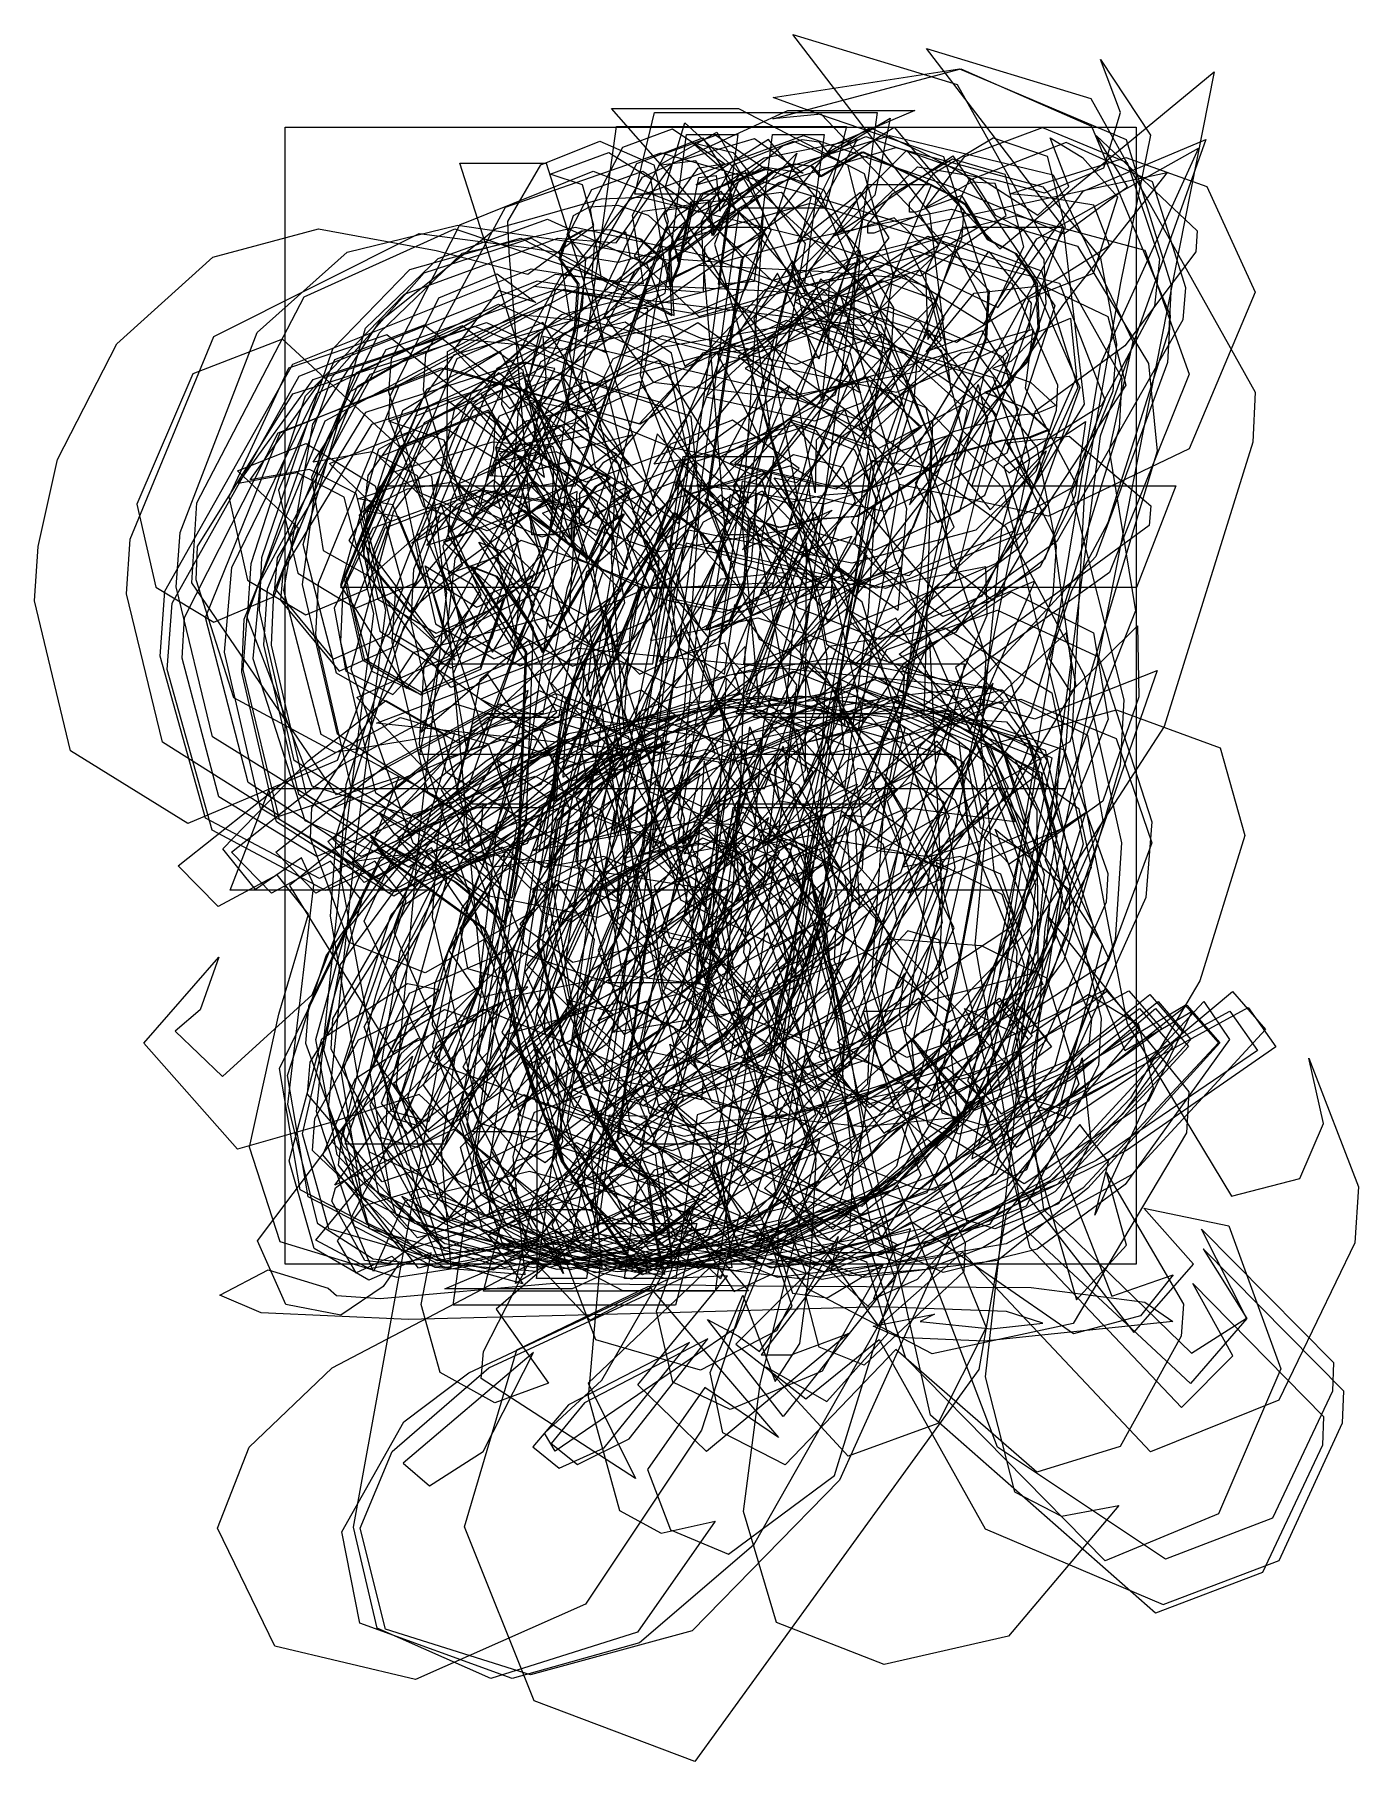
# Model space of a CAD drawing. Extents: x -1.4 to 6.5, y -2.9 to 7.4.
import ezdxf

# ---------------------------------------------------------------- set-up
doc = ezdxf.new("R2010")
doc.units = 0
doc.layers.get('0').update_dxf_attribs({"linetype": 'CONTINUOUS'})
for name, color, linetype in [('!', 7, 'CONTINUOUS'), ('#', 7, 'CONTINUOUS'), ('$', 7, 'CONTINUOUS'), ('%', 7, 'CONTINUOUS'), ('&', 7, 'CONTINUOUS'), ("'", 7, 'CONTINUOUS'), ('(', 7, 'CONTINUOUS'), (')', 7, 'CONTINUOUS'), ('+', 7, 'CONTINUOUS'), (',', 7, 'CONTINUOUS'), ('-', 7, 'CONTINUOUS'), ('.', 7, 'CONTINUOUS'), ('1', 7, 'CONTINUOUS'), ('2', 7, 'CONTINUOUS'), ('3', 7, 'CONTINUOUS'), ('4', 7, 'CONTINUOUS'), ('5', 7, 'CONTINUOUS'), ('6', 7, 'CONTINUOUS'), ('7', 7, 'CONTINUOUS'), ('8', 7, 'CONTINUOUS'), ('9', 7, 'CONTINUOUS'), ('@', 7, 'CONTINUOUS'), ('[', 7, 'CONTINUOUS'), (']', 7, 'CONTINUOUS'), ('^', 7, 'CONTINUOUS'), ('_', 7, 'CONTINUOUS'), ('A', 7, 'CONTINUOUS'), ('a_', 7, 'CONTINUOUS'), ('B', 7, 'CONTINUOUS'), ('b_', 7, 'CONTINUOUS'), ('C', 7, 'CONTINUOUS'), ('c_', 7, 'CONTINUOUS'), ('D', 7, 'CONTINUOUS'), ('d_', 7, 'CONTINUOUS'), ('E', 7, 'CONTINUOUS'), ('e_', 7, 'CONTINUOUS'), ('F', 7, 'CONTINUOUS'), ('f_', 7, 'CONTINUOUS'), ('G', 7, 'CONTINUOUS'), ('g_', 7, 'CONTINUOUS'), ('Guide', 7, 'CONTINUOUS'), ('H', 7, 'CONTINUOUS'), ('h_', 7, 'CONTINUOUS'), ('I', 7, 'CONTINUOUS'), ('i_', 7, 'CONTINUOUS'), ('J', 7, 'CONTINUOUS'), ('j_', 7, 'CONTINUOUS'), ('K', 7, 'CONTINUOUS'), ('k_', 7, 'CONTINUOUS'), ('L', 7, 'CONTINUOUS'), ('l_', 7, 'CONTINUOUS'), ('Layer', 7, 'CONTINUOUS'), ('M', 7, 'CONTINUOUS'), ('m_', 7, 'CONTINUOUS'), ('N', 7, 'CONTINUOUS'), ('n_', 7, 'CONTINUOUS'), ('O', 7, 'CONTINUOUS'), ('o_', 7, 'CONTINUOUS'), ('P', 7, 'CONTINUOUS'), ('p_', 7, 'CONTINUOUS'), ('Q', 7, 'CONTINUOUS'), ('q_', 7, 'CONTINUOUS'), ('R', 7, 'CONTINUOUS'), ('r_', 7, 'CONTINUOUS'), ('S', 7, 'CONTINUOUS'), ('s_', 7, 'CONTINUOUS'), ('T', 7, 'CONTINUOUS'), ('t_', 7, 'CONTINUOUS'), ('U', 7, 'CONTINUOUS'), ('u_', 7, 'CONTINUOUS'), ('V', 7, 'CONTINUOUS'), ('v_', 7, 'CONTINUOUS'), ('W', 7, 'CONTINUOUS'), ('w_', 7, 'CONTINUOUS'), ('X', 7, 'CONTINUOUS'), ('x_', 7, 'CONTINUOUS'), ('Y', 7, 'CONTINUOUS'), ('y_', 7, 'CONTINUOUS'), ('Z', 7, 'CONTINUOUS'), ('z_', 7, 'CONTINUOUS'), ('{', 7, 'CONTINUOUS'), ('|', 7, 'CONTINUOUS'), ('}', 7, 'CONTINUOUS'), ('~', 7, 'CONTINUOUS')]:
    doc.layers.add(name, color=color, linetype=linetype)

msp = doc.modelspace()

# ---------------------------------------------------------------- linework, layer by layer
at = {"layer": '!', "color": 7}
for points in [[(3.813985, 5.200143), (3.353445, 3.710066), (2.938104, 2.536107), (3.100713, 2.310103), (3.407739, 2.635336), (3.443844, 2.192699), (3.195384, 1.709562), (2.658087, 1.49736), (2.044033, 2.147769), (2.061948, 2.337394), (2.459374, 4.712576), (2.477564, 4.956219), (2.364565, 5.457558), (2.089233, 5.642752), (1.84532, 5.588481), (2.192921, 6.306313), (3.019408, 6.419428), (3.832175, 5.453156), (3.813985, 5.200143)], [(3.172922, 0.747693), (2.901999, 0.287162), (2.242746, 0.04352), (1.764016, 0.521971), (2.107147, 0.996161), (2.757305, 1.226426), (3.082523, 1.072926), (3.172922, 0.747693)]]:
    msp.add_lwpolyline(points, dxfattribs=at)
at = {"layer": '#', "color": 7}
for points in [[(5.376025, 4.665699), (5.141207, 4.060474), (3.940109, 4.060474), (3.515673, 2.859364), (4.716772, 2.859364), (4.481954, 2.254138), (3.31696, 2.254138), (2.775116, 0.736912), (2.178976, 0.736912), (2.712002, 2.254138), (1.547008, 2.254138), (1.013983, 0.736912), (0.418119, 0.736912), (0.950869, 2.254138), (-0.26842, 2.254138), (-0.033602, 2.859364), (1.149582, 2.859364), (1.574018, 4.060474), (0.390834, 4.060474), (0.625652, 4.665699), (1.790645, 4.665699), (2.332765, 6.209934), (2.928629, 6.209934), (2.386784, 4.665699), (3.560873, 4.665699), (4.102718, 6.209934), (4.698857, 6.209934), (4.157012, 4.665699), (5.376025, 4.665699)], [(3.344246, 4.060474), (2.170157, 4.060474), (1.754541, 2.859364), (2.919534, 2.859364), (3.344246, 4.060474)]]:
    msp.add_lwpolyline(points, dxfattribs=at)
at = {"layer": '$', "color": 7}
msp.add_lwpolyline([(4.251598, 5.075204), (4.08458, 4.51519), (3.574154, 4.280353), (3.201203, 4.394201), (2.978291, 4.713903), (3.113614, 4.686809), (3.303232, 4.885522), (3.231023, 4.993839), (3.068414, 5.04811), (2.734378, 4.668606), (3.258308, 3.575813), (3.935476, 2.38382), (3.980676, 2.058615), (3.520135, 1.23701), (2.51775, 0.911805), (2.391246, -0.063583), (2.084219, -0.063583), (2.219543, 0.902717), (1.99382, 0.911748), (1.858497, -0.06364), (1.560289, -0.06364), (1.695888, 0.947845), (0.93148, 1.228994), (0.530895, 2.067646), (0.824279, 2.708855), (1.551194, 2.934717), (1.951684, 2.727482), (2.048115, 2.329464), (2.03902, 2.18505), (1.677698, 2.311571), (1.46107, 2.049725), (1.777192, 1.823721), (2.2737, 1.941267), (2.427351, 2.347667), (2.102134, 2.988989), (1.551194, 3.855778), (1.316376, 4.894553), (1.587574, 5.409101), (2.328132, 5.815642), (2.45436, 6.763993), (2.761387, 6.763993), (2.643978, 5.869941), (2.860882, 5.887721), (2.969196, 6.76388), (3.276222, 6.76388), (3.158814, 5.878634), (3.845836, 5.644841), (4.251598, 5.07495), (4.251598, 5.075204)], dxfattribs=at)
at = {"layer": '%', "color": 7}
for points in [[(3.916963, 6.465296), (1.551977, 0.812046), (1.178921, 0.812046), (3.070829, 5.264215), (2.444666, 4.812772), (2.031561, 3.629584), (1.092316, 3.132929), (0.366129, 3.548275), (0.166285, 4.316117), (0.53934, 5.607623), (0.972049, 6.022884), (1.625164, 6.257778), (2.218336, 5.990344), (2.444666, 5.381619), (3.070829, 5.769957), (3.537199, 6.465296), (3.916963, 6.465296)], [(1.758529, 4.776648), (1.505421, 5.273302), (1.578609, 5.580332), (1.072392, 5.137977), (0.899181, 4.361329), (1.138871, 3.819209), (1.558685, 4.144413), (1.758529, 4.776648)], [(4.822867, 2.527986), (4.42318, 1.245568), (3.457302, 0.685554), (2.737824, 1.100872), (2.537981, 1.877548), (2.911036, 3.169053), (3.308184, 3.708803), (3.99686, 3.819209), (4.636238, 3.430871), (4.822867, 2.527986)], [(4.143439, 2.554994), (4.09668, 2.961366), (3.950101, 3.142045), (3.443885, 2.699407), (3.270673, 1.913644), (3.510567, 1.380893), (3.970228, 1.805327), (4.143439, 2.554994)]]:
    msp.add_lwpolyline(points, dxfattribs=at)
at = {"layer": '&', "color": 7}
for points in [[(5.217312, 4.430467), (4.061414, 3.581599), (4.548964, 2.335306), (3.903215, 1.021335), (2.489899, 0.484041), (1.216592, 0.863291), (0.710852, 2.001267), (1.072173, 3.193261), (0.358625, 3.075857), (-0.246471, 3.400948), (-0.472332, 4.105516), (-0.463237, 4.303975), (0.105617, 5.21623), (1.126193, 5.541435), (1.776627, 5.478048), (2.39068, 6.128485), (3.194352, 6.354206), (4.052319, 6.092389), (4.377536, 5.451039), (4.074919, 4.827892), (3.275657, 4.556959), (2.516909, 4.674392), (3.284751, 4.060332), (2.607308, 3.798233), (1.812731, 2.651423), (1.794541, 2.425701), (2.661603, 1.639938), (3.366056, 1.928764), (3.772302, 2.696606), (3.393065, 3.319781), (2.977725, 2.96754), (3.009282, 2.786889), (3.176438, 2.759796), (3.47437, 2.886288), (3.293606, 2.411872), (2.842126, 2.254054), (2.417828, 2.421214), (2.318471, 2.850192), (2.777633, 3.575842), (3.690997, 3.942984), (4.305189, 4.204802), (4.603259, 4.547928), (4.449745, 4.791852), (4.365007, 4.92382), (4.738582, 4.963641), (5.226408, 4.548012), (5.217312, 4.430608), (5.217312, 4.430467)], [(3.627883, 5.42403), (3.492422, 5.658726), (3.149152, 5.73106), (2.571203, 5.198027), (3.221362, 5.053614), (3.510474, 5.166474), (3.627883, 5.42403)], [(2.065463, 4.042129), (1.86675, 4.240842), (1.659218, 4.900113), (1.297896, 4.927206), (0.674747, 4.737581), (0.439929, 4.340438), (0.801251, 3.915722), (1.117097, 4.195743), (0.990869, 4.557044), (1.207497, 4.38534), (1.460504, 4.015205), (1.415305, 3.599859), (2.065463, 4.042214), (2.065463, 4.042129)]]:
    msp.add_lwpolyline(points, dxfattribs=at)
at = {"layer": "'", "color": 7}
for points in [[(2.345026, 6.243927), (2.290732, 6.05433), (1.667583, 4.374487), (1.531984, 4.374487), (1.39666, 6.063418), (1.387565, 6.243927), (1.586278, 6.58265), (1.938505, 6.722661), (2.259174, 6.58265), (2.345026, 6.243927)], [(3.500925, 6.243927), (3.44663, 6.05433), (2.823481, 4.374487), (2.688158, 4.374487), (2.552559, 6.063418), (2.543464, 6.243927), (2.733219, 6.58265), (3.094403, 6.722661), (3.415073, 6.58265), (3.500925, 6.243927)]]:
    msp.add_lwpolyline(points, dxfattribs=at)
at = {"layer": '(', "color": 7}
msp.add_lwpolyline([(3.669764, 6.861501), (3.57964, 6.400688), (2.604265, 5.425582), (1.845517, 3.619247), (1.818508, 3.131426), (2.143725, 1.36147), (2.775693, 0.322976), (2.658284, -0.065361), (1.601604, 0.910027), (0.861047, 3.122593), (0.888332, 3.592239), (2.152544, 5.958333), (3.669764, 6.861501)], dxfattribs=at)
at = {"layer": ')', "color": 7}
msp.add_lwpolyline([(4.215128, 3.175481), (2.950916, 0.809386), (1.433696, -0.093781), (1.532915, 0.366777), (2.50829, 1.33305), (3.267038, 3.148472), (3.294047, 3.645127), (2.96883, 5.40625), (2.327766, 6.444743), (2.445175, 6.833081), (3.510674, 5.857693), (4.242413, 3.645127), (4.215128, 3.175481)], dxfattribs=at)
at = {"layer": '+', "color": 7}
msp.add_lwpolyline([(4.113861, 3.605136), (3.996452, 3.06327), (2.723145, 3.06327), (2.533251, 1.699572), (1.991407, 1.699572), (2.1813, 3.06327), (0.862518, 3.06327), (0.971107, 3.605136), (2.25351, 3.605136), (2.434033, 4.842342), (2.975877, 4.842342), (2.795354, 3.605136), (4.113861, 3.605136)], dxfattribs=at)
at = {"layer": ',', "color": 7}
msp.add_lwpolyline([(3.214874, 0.7477), (2.745238, -0.362985), (1.670369, -1.094449), (1.607254, -0.986132), (1.950386, -0.670015), (2.366002, 0.052361), (1.905186, 0.178853), (1.805968, 0.521979), (2.149099, 0.996169), (2.799258, 1.226434), (3.119927, 1.072933), (3.214874, 0.7477)], dxfattribs=at)
at = {"layer": '-', "color": 7}
msp.add_lwpolyline([(2.75452, 3.023109), (0.604124, 3.249903), (1.790556, 3.699568), (4.338563, 3.448954), (2.75452, 3.023109)], dxfattribs=at)
at = {"layer": '.', "color": 7}
msp.add_lwpolyline([(3.361705, 0.726729), (3.090783, 0.266199), (2.43153, 0.022556), (1.952799, 0.501008), (2.295931, 0.975197), (2.946089, 1.205462), (3.271306, 1.051962), (3.361705, 0.726729)], dxfattribs=at)
at = {"color": 7}
for points in [[(4.65867, 2.729993), (4.263065, 1.561311), (3.547696, 0.670928), (2.193084, -0.042614), (1.091205, 0.517399), (0.594142, 1.25256), (0.386752, 2.359859), (0.423132, 2.883494), (0.812259, 4.04275), (1.62423, 4.987771), (3.051051, 5.656102), (3.611086, 5.421293), (4.342548, 4.653733), (4.694775, 3.262744), (4.65867, 2.729993)], [(3.511591, 3.271832), (3.285869, 4.24722), (2.906633, 4.63553), (2.554268, 4.450476), (2.346598, 4.066682), (2.405302, 3.70081), (2.68091, 3.542765), (2.742445, 3.957914), (3.112027, 3.479632), (3.031976, 2.902798), (2.554405, 2.748168), (2.093865, 2.964802), (1.886057, 3.723557), (1.678249, 2.991811), (1.633049, 2.413876), (1.804752, 1.375383), (2.283483, 0.923658), (3.177554, 1.862922), (3.511591, 3.271832)]]:
    msp.add_lwpolyline(points, dxfattribs=at)
at = {"layer": '1', "color": 7}
msp.add_lwpolyline([(3.853337, 0.553524), (3.616411, 0.177406), (2.968361, 0.002598), (2.254813, 0.210257), (1.658949, 0.417944), (1.270618, 0.192195), (1.478151, -0.096632), (1.019099, 0.031836), (0.918392, 0.327802), (1.288533, 0.851466), (1.803368, 1.194592), (2.200794, 2.504272), (2.372222, 4.120728), (1.848567, 3.895007), (1.473741, 4.093719), (1.306723, 4.662566), (1.324637, 4.897375), (1.857387, 4.689857), (2.522975, 4.935447), (3.266293, 5.836639), (3.790224, 5.267792), (3.564501, 4.500232), (3.194084, 2.702985), (2.995371, 1.068354), (3.374607, 0.490419), (3.735929, 0.851466), (3.853337, 0.553524)], dxfattribs=at)
at = {"layer": '2', "color": 7}
msp.add_lwpolyline([(4.795759, 1.098156), (4.26301, 0.258376), (3.459338, 0.04177), (2.520067, 0.312534), (1.517406, 0.574521), (0.776386, 0.398189), (0.587231, -0.021617), (0.451907, 0.2945), (0.849333, 1.06206), (1.508587, 1.676401), (1.228569, 1.612986), (1.038951, 1.893007), (1.309736, 2.335644), (1.905737, 2.669682), (1.734309, 2.552278), (1.535596, 2.245248), (1.589753, 2.123413), (1.770414, 2.064711), (2.70059, 2.755393), (3.314644, 3.961188), (3.332833, 4.195997), (2.908397, 4.756038), (2.483961, 4.620431), (2.230953, 4.186909), (2.58318, 3.762475), (3.034625, 3.988196), (2.836188, 3.500629), (2.434919, 3.143082), (1.815613, 3.004003), (1.251514, 3.179545), (1.029855, 3.843755), (1.075055, 4.232093), (1.643909, 5.080961), (2.32015, 5.496364), (3.152034, 5.641003), (4.217809, 5.315798), (4.546429, 4.894384), (4.660435, 4.304314), (4.642245, 4.015459), (4.462097, 3.494703), (4.064296, 2.958791), (3.007617, 2.073544), (2.014327, 1.405468), (2.736694, 1.522872), (3.206329, 1.342222), (3.612851, 1.197668), (3.946887, 1.486776), (3.648956, 1.965228), (4.213707, 1.924136), (4.60337, 1.730193), (4.795759, 1.098156)], dxfattribs=at)
at = {"layer": '3', "color": 7}
msp.add_lwpolyline([(4.783878, 4.670864), (4.359442, 4.436055), (3.438362, 3.614196), (4.261769, 3.126628), (4.62127, 2.16919), (4.603354, 1.925547), (4.394097, 1.242626), (3.681998, 0.462338), (2.128673, 0.001808), (0.923166, 0.426242), (0.530149, 1.437726), (1.026794, 2.358786), (1.912046, 2.711028), (2.5261, 2.444638), (2.674168, 2.171306), (2.733908, 1.789939), (2.336481, 1.925547), (1.984255, 1.776449), (1.785542, 1.419805), (1.907498, 1.062878), (2.345576, 0.922868), (2.91443, 1.243557), (3.257562, 2.015661), (3.275751, 2.205286), (2.648055, 3.018199), (1.975159, 3.126628), (1.649942, 3.487675), (1.964112, 3.924273), (2.038273, 3.677583), (2.173872, 3.541975), (2.642221, 3.757847), (3.140152, 4.418134), (2.291281, 4.273438), (1.695141, 4.481239), (1.35201, 5.149597), (1.361105, 5.29401), (1.706705, 5.916818), (2.090154, 6.182051), (2.119577, 6.025474), (1.966064, 5.682348), (2.255176, 5.284923), (3.086133, 5.185694), (4.522049, 5.60104), (4.476849, 5.248827), (4.783878, 4.670864)], dxfattribs=at)
at = {"layer": '4', "color": 7}
for points in [[(4.872512, 2.389464), (4.797863, 2.736541), (4.240268, 3.139103), (4.375592, 2.868198), (4.209428, 2.54669), (3.905956, 2.452569), (3.59011, 2.488665), (3.784826, 3.538786), (4.131954, 5.11686), (3.255798, 5.902623), (2.631597, 4.74283), (1.846892, 3.815335), (0.957792, 2.983401), (0.086034, 2.281147), (0.700088, 1.287584), (1.437313, 1.625658), (2.0547, 1.748114), (2.623554, 1.685009), (2.244318, 0.727824), (1.892091, 0.519996), (1.675464, 0.718708), (1.828977, 1.025738), (1.54636, 0.926537), (1.404541, 0.55612), (1.991585, -0.012727), (2.7637, 0.167782), (3.337102, 0.348292), (3.707519, 0.140774), (3.57192, -0.184431), (3.833747, -0.067026), (4.131954, 0.267012), (3.996356, 0.673525), (3.698423, 0.944458), (3.508805, 1.53148), (3.653224, 1.53148), (4.509442, 1.754125), (4.872512, 2.389464)], [(2.804352, 3.70795), (2.768248, 2.642194), (2.497325, 2.660256), (1.539865, 2.488552), (2.333023, 3.204719), (2.804352, 3.707837), (2.804352, 3.70795)], [(4.240268, 3.139103), (4.213259, 3.147852), (4.240268, 3.139103)]]:
    msp.add_lwpolyline(points, dxfattribs=at)
at = {"layer": '5', "color": 7}
msp.add_lwpolyline([(4.660622, 5.116239), (4.540372, 4.752708), (4.181892, 4.402696), (3.441334, 4.204266), (2.465958, 4.402696), (2.240236, 3.743453), (2.881575, 3.879033), (4.118777, 3.463715), (4.54692, 2.730614), (4.552308, 1.837889), (4.14003, 0.916631), (3.594847, 0.438095), (2.931202, 0.119805), (2.068808, -0.013348), (0.858614, 0.338866), (0.334684, 1.305138), (0.343779, 1.485676), (0.912634, 2.470151), (1.734496, 2.75926), (2.32154, 2.524423), (1.933209, 2.343631), (1.490583, 1.765696), (1.761781, 1.178646), (2.330635, 1.061242), (2.989888, 1.29605), (3.432514, 1.892188), (2.836375, 1.612168), (2.429854, 2.081814), (2.568623, 2.379417), (2.944689, 2.687039), (2.82728, 2.379727), (3.025993, 2.163122), (3.33302, 2.488326), (3.125349, 2.881067), (2.574548, 3.093298), (1.761781, 2.903673), (1.553973, 3.16549), (0.966928, 3.572032), (1.440496, 4.444832), (1.617087, 5.314951), (1.599172, 5.558876), (3.098202, 5.206634), (3.847855, 5.351076), (3.992273, 5.667193), (3.784741, 6.082539), (4.397457, 5.876799), (4.669717, 5.269768), (4.660622, 5.116239)], dxfattribs=at)
at = {"layer": '6', "color": 7}
for points in [[(2.190299, -0.006687), (1.413788, 0.138206), (0.790487, 0.616459), (0.494497, 1.129229), (0.329671, 2.09759), (0.365776, 2.585129), (0.768516, 3.822588), (1.232838, 4.535877), (2.105876, 5.322204), (3.255798, 5.637757), (4.285468, 5.312552), (4.520286, 4.635388), (4.217668, 4.007557), (3.608024, 3.750142), (3.120004, 3.938441), (2.912666, 4.454597), (3.219693, 4.255884), (3.463606, 4.572001), (3.391259, 4.775258), (3.093189, 4.852022), (2.298612, 4.328359), (1.720663, 2.973466), (3.093189, 3.560517), (4.185974, 3.126995), (4.55639, 2.115511), (4.353915, 1.23128), (3.824928, 0.580363), (3.204312, 0.193662), (2.190299, -0.006687)], [(3.283083, 1.989273), (3.147484, 2.490471), (2.768248, 2.675524), (2.262508, 2.278099), (2.352632, 1.97107), (2.732143, 1.88979), (2.414545, 1.634378), (1.991586, 1.528743), (1.738578, 1.600935), (2.379917, 1.031806), (3.048265, 1.357039), (3.283083, 1.989273)]]:
    msp.add_lwpolyline(points, dxfattribs=at)
at = {"layer": '7', "color": 7}
msp.add_lwpolyline([(4.782299, 5.315629), (4.554845, 4.801504), (4.077846, 4.204633), (2.921947, 2.940418), (2.307894, 1.748142), (2.741425, 1.323708), (3.093651, 1.517877), (3.23807, 2.001154), (3.391583, 1.341912), (3.382487, 1.188383), (2.976241, 0.429656), (2.445193, 0.077161), (1.910467, -0.030902), (1.034586, 0.303418), (0.790673, 1.016679), (1.037412, 1.904832), (1.60344, 2.705609), (2.967146, 4.087228), (2.244779, 4.051132), (1.851762, 4.209318), (1.468116, 4.34024), (0.944186, 4.024123), (1.07069, 3.626698), (0.659397, 3.99116), (0.528846, 4.493741), (0.555855, 4.728578), (1.07069, 5.450926), (1.820067, 5.667842), (2.696224, 5.44198), (3.707704, 5.225205), (4.746194, 5.667842), (4.782299, 5.315629)], dxfattribs=at)
at = {"layer": '8', "color": 7}
for points in [[(5.077445, 5.266974), (4.436382, 4.291585), (3.226189, 3.397534), (4.05687, 2.79228), (4.427287, 1.889112), (4.418191, 1.690682), (4.059626, 0.825896), (3.370606, 0.299693), (1.9617, -0.007336), (0.832811, 0.263597), (0.40584, 0.725877), (0.182652, 1.338468), (0.200842, 1.56419), (0.629764, 2.453782), (1.681682, 3.316225), (1.031524, 4.372894), (1.049714, 4.58044), (1.385645, 5.312073), (1.790272, 5.619187), (2.837856, 5.898954), (3.614518, 5.62802), (3.91245, 4.941741), (3.785946, 4.553431), (4.409095, 5.30307), (4.219477, 5.591924), (3.885441, 5.465686), (4.170996, 5.816319), (4.580799, 5.862829), (4.969268, 5.677776), (5.077445, 5.266974)], [(3.126694, 4.770065), (2.729544, 5.059173), (2.359127, 4.914619), (2.133404, 4.517307), (2.53965, 3.812852), (3.072675, 4.110794), (3.054486, 4.110794), (2.712253, 4.221086), (2.566936, 4.589527), (2.819668, 4.454202), (3.126694, 4.770065)], [(3.144884, 1.699515), (3.15398, 1.835095), (2.404327, 2.837492), (1.501161, 1.808086), (2.061195, 1.248073), (2.323023, 1.43767), (2.214709, 1.591198), (1.925596, 1.473794), (2.201279, 1.811332), (2.476536, 1.916403), (2.855772, 1.56419), (2.738363, 1.238957), (2.919162, 1.338468), (3.144884, 1.699515)]]:
    msp.add_lwpolyline(points, dxfattribs=at)
at = {"layer": '9', "color": 7}
for points in [[(4.716399, 3.093496), (4.427681, 1.984757), (3.831147, 1.115739), (3.043759, 0.293089), (1.762988, -0.01315), (0.724498, 0.312054), (0.48968, 1.007422), (0.801255, 1.639656), (1.410761, 1.901502), (2.073076, 1.671039), (1.735978, 1.504076), (1.492065, 1.197047), (1.555455, 0.989501), (1.871577, 0.899105), (2.684344, 1.368751), (3.091094, 1.947306), (3.289303, 2.705158), (1.925596, 2.091099), (1.277095, 2.217393), (0.823992, 2.533736), (0.453576, 3.572229), (0.705169, 4.512114), (1.185038, 5.143727), (1.815833, 5.499807), (2.855772, 5.748699), (3.608462, 5.564718), (4.282868, 5.107631), (4.644342, 4.378566), (4.752504, 3.581317), (4.716399, 3.093496)], [(3.262293, 4.087059), (2.657059, 4.610722), (1.799092, 3.707837), (1.921049, 3.247137), (2.296013, 3.066487), (2.774468, 3.436904), (2.684344, 3.730274), (2.292951, 3.61826), (2.664601, 4.111612), (3.027475, 4.150164), (3.262293, 4.087059)]]:
    msp.add_lwpolyline(points, dxfattribs=at)
at = {"layer": '@', "color": 7}
msp.add_lwpolyline([(4.242574, 5.221395), (4.470952, 5.136615), (4.619592, 4.99906), (4.505827, 4.952522), (4.341399, 4.934742), (4.007704, 4.842144), (3.777086, 4.670864), (3.475912, 4.48265), (3.240296, 4.46487), (3.015333, 4.417061), (2.834287, 4.473026), (2.801339, 4.062534), (2.720098, 3.865373), (2.577659, 3.804244), (2.711383, 4.096683), (2.645967, 4.267088), (2.551779, 4.379074), (2.386686, 4.502575), (1.844966, 3.61126), (1.735341, 3.363215), (1.698518, 3.177513), (1.67666, 2.78212), (2.051671, 3.041595), (2.35294, 3.141502), (1.948528, 2.886429), (1.692081, 2.669231), (1.571603, 1.921794), (1.676893, 1.54943), (1.723539, 1.349644), (1.913445, 0.931476), (2.095809, 0.614822), (2.227904, 0.531369), (2.269903, 0.20735), (2.323134, -0.039566), (2.190678, -0.036744), (2.059766, 0.145346), (1.714767, 0.637513), (1.478925, 1.255354), (1.377623, 1.747945), (1.252656, 2.021926), (0.673743, 2.440687), (0.578552, 2.572626), (1.081567, 2.302257), (1.375037, 2.060308), (1.460085, 2.53876), (1.501976, 3.673886), (1.17542, 4.184764), (1.323416, 4.127558), (1.528176, 3.834526), (1.60205, 3.670809), (2.085682, 4.497241), (1.960326, 4.418049), (1.875181, 4.22594), (1.7776, 4.304539), (1.778165, 4.473675), (1.921791, 4.663695), (2.00202, 4.710855), (1.783791, 4.815023), (1.384749, 4.71935), (1.294723, 4.725841), (1.318836, 4.792558), (1.460415, 4.909059), (1.874578, 5.010236), (1.760684, 5.129277), (1.718117, 5.311085), (1.743638, 5.449204), (1.794516, 5.596045), (1.813803, 5.87251), (1.703391, 6.02014), (1.740949, 6.134158), (1.837206, 6.187357), (2.006039, 6.195823), (2.185768, 6.137686), (2.329251, 6.004815), (2.363502, 5.860769), (2.41387, 5.97981), (2.488836, 6.36081), (2.591533, 6.37351), (2.615181, 6.160997), (2.706851, 6.322654), (2.988556, 6.550238), (3.105138, 6.588677), (3.205673, 6.574001), (3.258331, 6.51163), (3.511197, 6.659797), (3.815106, 6.514847), (4.027227, 6.406135), (4.123851, 6.347574), (4.258615, 6.135851), (4.422933, 6.053668), (4.547172, 5.87313), (4.560807, 5.608378), (4.493079, 5.407464), (4.351528, 5.264292), (4.242574, 5.221395)], dxfattribs=at)
at = {"layer": '[', "color": 7}
msp.add_lwpolyline([(3.410525, 6.811491), (3.284021, 6.323952), (2.769462, 6.323952), (1.92941, 0.263879), (2.516454, 0.263879), (2.38995, -0.22366), (1.062348, -0.22366), (2.037724, 6.811491), (3.410525, 6.811491)], dxfattribs=at)
at = {"layer": ']', "color": 7}
msp.add_lwpolyline([(3.591979, 6.895396), (2.625699, -0.139755), (1.244078, -0.139755), (1.370306, 0.347784), (1.894236, 0.347784), (2.725193, 6.407857), (2.146969, 6.407857), (2.264377, 6.895396), (3.591979, 6.895396)], dxfattribs=at)
at = {"layer": '^', "color": 7}
msp.add_lwpolyline([(3.741128, 5.150867), (3.515405, 4.943349), (2.522115, 5.638688), (1.357122, 4.943349), (1.176323, 5.150867), (2.040675, 5.8941), (2.657439, 6.424452), (3.213006, 5.77153), (3.741128, 5.150867)], dxfattribs=at)
at = {"layer": '_', "color": 7}
msp.add_lwpolyline([(4.512721, -0.116823), (5.190159, -0.204399), (5.356935, -0.320421), (4.230794, -0.438781), (3.723793, -0.415854), (3.569115, -0.349075), (3.935186, -0.276559), (3.850543, -0.320421), (4.2729, -0.364333), (4.582686, -0.329962), (4.364418, -0.26031), (3.611222, -0.232637), (2.27582, -0.271783), (0.795222, -0.308997), (-0.084509, -0.267969), (-0.33092, -0.163906), (-0.041177, -0.011512), (0.31658, -0.121916), (0.365991, -0.164867), (0.626365, -0.183008), (1.663092, -0.09139), (2.87347, -0.108015), (4.512721, -0.116833), (4.512721, -0.116823)], dxfattribs=at)
at = {"layer": 'A', "color": 7}
for points in [[(6.250148, -1.059292), (5.893239, -1.817764), (5.253844, -2.061688), (3.911976, -0.878641), (3.209276, 2.246349), (2.42115, 1.632008), (2.042119, 0.846273), (2.242696, 0.503119), (2.428751, 0.647814), (2.339354, 0.918748), (2.376565, 0.981796), (2.569881, 0.81918), (2.659051, 0.503062), (2.056867, 0.006436), (1.432333, 0.241245), (0.882222, 0.476054), (0.525313, 0.367737), (0.369208, 0.159937), (0.480615, -0.029688), (0.696394, 0.069541), (0.740865, 0.024611), (0.644207, -0.110968), (0.391444, -0.282672), (0.064259, -0.219285), (-0.106594, 0.159937), (0.532801, 1.008805), (1.395236, 1.848867), (1.68521, 2.435918), (1.298578, 2.390706), (0.599735, 2.833061), (0.391444, 3.736228), (0.406419, 4.052346), (0.904458, 5.244339), (2.109053, 5.867486), (2.904554, 5.83139), (3.447291, 5.795294), (3.960305, 6.102323), (3.848672, 6.283115), (3.573673, 6.174798), (3.536462, 6.174798), (3.536462, 6.228815), (3.685079, 6.409607), (4.041988, 6.617153), (4.354198, 6.527039), (4.465831, 6.09349), (4.186975, 5.501895), (3.923094, 5.054742), (3.871134, 3.302707), (4.450856, 3.393103), (5.019686, 3.158266), (5.231608, 2.535119), (4.971357, 1.830664), (4.376661, 1.442354), (4.473318, 1.803655), (4.33945, 2.228089), (3.945329, 2.417714), (4.503042, 0.12384), (5.410176, -0.833344), (5.715277, -0.525892), (5.476883, -0.092793), (6.257636, -0.887644), (6.250147, -1.059348), (6.250148, -1.059292)], [(2.517921, 4.783866), (2.302369, 5.16337), (1.863551, 5.289608), (1.335789, 5.082062), (1.001116, 4.305414), (1.112636, 3.799531), (1.46217, 3.591872), (1.818966, 3.749916), (1.960209, 4.160719), (1.59604, 4.504127), (2.071842, 4.693752), (2.406288, 4.44074), (2.517921, 4.783866)], [(3.172065, 4.323335), (2.294882, 1.993337), (3.164804, 2.968725), (3.172065, 4.323335)]]:
    msp.add_lwpolyline(points, dxfattribs=at)
at = {"layer": 'a_', "color": 7}
for points in [[(5.417888, 1.405106), (4.619348, 0.538035), (3.916005, 0.15283), (3.229577, 0.0144), (2.764112, 0.138126), (2.586757, 0.619343), (1.871141, 0.2222), (0.968787, 0.041408), (0.149357, 0.465842), (0.024971, 1.188472), (0.626646, 2.425678), (1.351227, 3.012136), (2.472499, 3.374058), (2.866547, 3.401151), (3.665246, 3.283718), (4.111358, 3.012813), (3.924621, 2.507071), (3.758772, 1.405191), (4.121487, 0.980757), (4.723161, 1.233769), (5.221022, 1.630912), (5.417888, 1.405106)], [(2.773495, 2.245169), (2.752605, 2.497899), (2.503833, 2.606187), (1.704976, 2.118648), (1.35239, 1.405106), (1.663514, 1.025856), (2.40002, 1.486414), (2.773495, 2.245169)]]:
    msp.add_lwpolyline(points, dxfattribs=at)
at = {"layer": 'B', "color": 7}
for points in [[(4.974616, 1.848275), (4.484065, 0.583778), (3.264721, 0.014931), (2.729244, 0.141141), (2.357587, 0.57469), (1.513644, 0.335451), (0.759099, 0.096239), (0.283296, 0.674174), (0.480243, 1.13016), (0.855757, 1.369541), (0.751611, 1.279145), (0.632717, 0.981203), (0.788822, 0.800412), (1.272113, 1.288233), (1.725679, 2.841556), (0.707139, 2.218409), (0.00807, 2.661046), (-0.199994, 3.555098), (-0.185246, 3.871215), (0.298044, 5.054122), (1.480177, 5.686384), (1.762891, 5.659291), (1.695956, 6.065521), (1.889272, 6.435938), (2.193995, 6.544255), (2.491456, 6.336455), (2.327864, 6.309361), (2.142035, 6.038428), (2.528667, 5.677127), (3.149457, 5.857778), (3.93384, 6.065437), (4.681011, 5.87584), (4.95238, 5.180472), (4.591841, 4.227549), (3.740523, 3.57285), (4.41713, 3.031012), (4.974616, 1.848105), (4.974616, 1.848275)], [(3.956076, 4.801392), (3.885397, 5.131027), (3.606654, 5.243747), (2.788918, 4.286562), (3.324168, 4.521371), (3.212535, 4.421887), (3.078892, 4.187078), (3.249746, 3.952241), (3.721918, 4.209684), (3.956076, 4.801392)], [(1.81485, 4.268387), (1.272113, 5.117537), (0.744124, 4.900621), (0.409678, 4.123945), (0.521197, 3.627178), (0.870505, 3.419519), (1.227527, 3.573019), (1.368771, 3.988648), (1.004374, 4.331774), (1.487665, 4.521371), (1.81485, 4.268387)], [(4.052733, 2.028784), (3.755272, 2.615834), (3.160575, 3.022065), (2.69226, 3.519002), (2.588114, 1.703579), (3.153088, 2.019696), (2.952284, 1.640446), (3.041568, 1.392006), (3.264721, 1.279145), (3.784995, 1.450849), (4.052733, 2.028784)]]:
    msp.add_lwpolyline(points, dxfattribs=at)
at = {"layer": 'b_', "color": 7}
for points in [[(4.696626, 2.214632), (4.656337, 1.967095), (4.13673, 0.932243), (3.408776, 0.32284), (2.301005, -0.006767), (2.041788, -0.024829), (1.433782, 0.076855), (0.973586, 0.408692), (0.724497, 1.094944), (0.859328, 2.576074), (1.025176, 4.030168), (0.848883, 4.725535), (0.579222, 4.869948), (0.226636, 4.806843), (0.568796, 5.333216), (1.626851, 5.746107), (2.34439, 5.393132), (2.466853, 4.833852), (2.010454, 2.61217), (2.852769, 3.195778), (3.711348, 3.380012), (4.57224, 2.955296), (4.696626, 2.214745), (4.696626, 2.214632)], [(3.286283, 2.106315), (2.964715, 2.440636), (2.218081, 1.961902), (1.824033, 1.167052), (1.896512, 0.91418), (2.176619, 0.823926), (2.964715, 1.347843), (3.286283, 2.106315)]]:
    msp.add_lwpolyline(points, dxfattribs=at)
at = {"layer": 'C', "color": 7}
for points in [[(4.79053, 5.253991), (4.407641, 4.396149), (3.541462, 4.052882), (2.374078, 4.323815), (1.823853, 2.72528), (1.801617, 2.409163), (2.039632, 1.596391), (2.604605, 1.325486), (3.400106, 1.966808), (3.325797, 2.391242), (3.07292, 2.535655), (2.797921, 2.409163), (2.634329, 2.029913), (2.656565, 1.876412), (2.4485, 2.544771), (2.775685, 3.167918), (3.578673, 3.511043), (4.307239, 3.204014), (4.589726, 2.346058), (4.545027, 1.8855), (3.712316, 0.539977), (2.58963, -0.002144), (1.868552, -0.688395), (2.151038, -1.257242), (1.229157, -0.661386), (1.243905, -0.49877), (1.511643, 0.025147), (1.861064, 0.22386), (1.205154, 0.967205), (0.939182, 2.093328), (0.968906, 2.544771), (1.006117, 2.770492), (0.247828, 2.454375), (-0.335864, 2.811132), (-0.55516, 3.637535), (-0.540412, 3.88146), (0.017301, 4.983058), (1.020865, 5.371396), (2.173275, 5.037358), (2.923653, 5.838304), (4.00229, 6.157159), (4.574751, 5.949613), (4.79053, 5.253991)], [(3.846185, 5.019154), (3.548723, 5.317378), (3.258976, 5.209062), (2.716012, 4.802549), (3.348146, 4.64902), (3.846185, 5.019154)], [(1.816592, 4.531615), (1.199433, 4.639932), (0.582274, 4.414211), (0.351746, 3.935477), (0.422425, 3.560658), (0.701168, 3.420648), (1.020865, 3.75494), (0.894484, 4.18849), (1.073051, 4.080173), (1.296091, 3.67366), (1.816592, 4.531615)]]:
    msp.add_lwpolyline(points, dxfattribs=at)
at = {"layer": 'c_', "color": 7}
msp.add_lwpolyline([(5.292544, 1.426132), (4.058493, 0.522964), (3.062988, 0.14456), (1.683445, -0.009787), (0.781091, 0.23411), (0.370291, 0.673671), (0.241768, 1.362998), (0.420745, 2.008666), (0.998846, 2.708521), (1.749728, 3.188581), (2.886478, 3.412976), (3.653843, 3.223351), (3.965125, 2.6906), (3.685019, 1.950049), (2.865589, 1.615728), (2.440524, 2.085374), (2.471541, 2.338387), (2.730758, 2.17577), (2.917495, 2.270569), (3.010864, 2.4828), (2.793109, 2.717609), (1.921773, 2.293175), (1.559059, 1.53442), (1.780959, 0.962497), (2.440523, 0.785064), (4.141418, 1.137277), (5.095362, 1.651853), (5.292544, 1.426132)], dxfattribs=at)
at = {"layer": 'D', "color": 7}
for points in [[(5.013361, 1.957765), (4.713948, 1.182811), (4.29977, 0.557971), (3.080427, 0.034025), (2.411081, 0.115333), (1.853595, 0.214563), (1.318346, -0.245996), (1.630556, -0.688323), (1.310858, -0.805755), (0.983673, -0.625359), (0.87204, -0.218987), (0.931713, 0.088325), (0.559829, -0.074292), (0.232758, 0.115333), (0.084027, 0.638997), (0.277343, 1.366058), (0.790357, 1.695665), (0.983673, 1.659569), (0.82008, 1.542164), (0.634252, 1.189923), (0.690068, 0.937193), (0.916738, 0.873806), (1.660279, 2.815749), (1.690003, 3.122778), (0.619276, 2.318812), (-0.087053, 2.743246), (-0.302605, 3.673422), (-0.257907, 4.179164), (0.247619, 5.217939), (1.333094, 5.75069), (1.972489, 5.461836), (1.890806, 5.904191), (1.905555, 6.093816), (2.158318, 6.590725), (2.552438, 6.744254), (2.931582, 6.157203), (2.671332, 6.382925), (2.463267, 6.121107), (3.087687, 5.353265), (4.359217, 4.423089), (4.828712, 3.535641), (5.050572, 2.535728), (5.013361, 1.957765)], [(1.74945, 4.323859), (1.228948, 5.217939), (0.615646, 4.88376), (0.388976, 4.070847), (0.782869, 3.456816), (1.228948, 4.01683), (1.04312, 4.432176), (0.812593, 4.323859), (1.30337, 4.70311), (1.74945, 4.323859)], [(3.987333, 2.40012), (3.504043, 3.971646), (2.71603, 4.612714), (2.40382, 2.553649), (2.894371, 2.951074), (3.243792, 2.689228), (3.303466, 2.273628), (3.199321, 1.903465), (2.924095, 2.463507), (2.530202, 1.849194), (2.671332, 1.307327), (3.02824, 1.144739), (3.578465, 1.352539), (3.987333, 2.40012)]]:
    msp.add_lwpolyline(points, dxfattribs=at)
at = {"layer": 'd_', "color": 7}
for points in [[(5.466065, 1.363224), (4.667525, 0.496153), (3.277754, -0.02751), (2.742423, 0.185257), (2.634934, 0.622645), (1.919318, 0.198211), (1.016964, -0.000502), (0.197534, 0.423932), (0.073148, 1.14659), (0.303246, 1.861121), (0.674823, 2.383796), (1.474348, 3.010781), (2.520676, 3.332148), (3.049555, 3.359241), (3.111906, 4.018512), (2.904596, 4.704764), (2.6036, 4.849459), (2.261459, 4.795159), (2.674805, 5.391551), (3.661674, 5.734423), (4.343758, 5.435606), (4.501676, 4.822168), (4.169663, 3.187537), (3.80695, 1.363309), (4.169663, 0.938847), (4.771338, 1.191859), (5.2692, 1.58903), (5.466065, 1.363224)], [(2.821672, 2.203259), (2.800782, 2.455989), (2.55201, 2.564306), (1.753153, 2.076767), (1.400567, 1.363224), (1.711691, 0.983974), (2.448197, 1.444504), (2.821672, 2.203259)]]:
    msp.add_lwpolyline(points, dxfattribs=at)
at = {"layer": 'E', "color": 7}
for points in [[(3.86556, 0.160021), (3.032849, -0.887559), (2.579282, -0.309596), (2.764352, -0.409052), (2.891321, -0.499701), (3.084808, -0.228288), (2.958426, 0.150934), (2.356242, 0.358734), (1.54588, 0.178084), (0.854412, -0.002567), (0.378609, 0.611746), (0.400845, 0.810177), (0.627628, 1.311516), (1.010517, 1.541922), (1.196345, 1.478535), (1.055216, 1.424518), (0.884135, 1.090198), (1.047728, 0.855389), (1.449109, 1.505826), (1.672148, 2.95055), (0.794965, 2.39079), (0.140594, 2.82434), (-0.06747, 3.718392), (-0.045234, 4.05243), (0.445544, 5.226531), (1.545767, 5.858765), (1.820992, 5.822669), (3.508651, 5.623956), (3.932495, 6.039303), (3.69448, 6.26573), (3.33031, 6.156707), (4.043901, 6.635441), (4.653573, 5.741361), (4.367342, 4.860658), (3.635033, 4.512989), (2.787573, 4.69378), (2.594257, 3.338888), (3.411993, 3.935026), (3.753927, 3.528795), (3.746666, 3.402275), (3.493903, 2.878358), (2.861768, 2.480932), (2.995827, 2.652382), (3.21119, 2.959666), (3.010613, 3.095245), (2.750362, 2.770041), (2.519835, 1.894164), (2.512346, 1.72246), (3.218676, 1.054101), (4.014177, 1.731548), (3.962217, 1.957269), (3.776389, 2.011568), (3.33031, 1.532835), (4.319126, 2.869524), (4.936285, 1.93026), (4.646311, 0.819292), (3.86556, 0.160021)], [(1.850716, 4.440768), (1.34519, 5.289636), (0.839437, 5.082118), (0.519739, 4.305442), (0.623885, 3.799559), (0.95107, 3.5919), (1.293003, 3.754516), (1.426873, 4.169835), (1.084939, 4.504155), (1.545767, 4.69378), (1.850716, 4.440768)]]:
    msp.add_lwpolyline(points, dxfattribs=at)
at = {"layer": 'e_', "color": 7}
for points in [[(5.153769, 1.435219), (3.971309, 0.568148), (2.895279, 0.162736), (1.741537, 0.017222), (1.01228, 0.142641), (0.538504, 0.505043), (0.289731, 1.299611), (0.388791, 1.810857), (1.036365, 2.6906), (1.720811, 3.14859), (2.944569, 3.412976), (3.78266, 3.187396), (4.023216, 2.6906), (3.442431, 1.742249), (2.549597, 1.252057), (1.772554, 1.064802), (2.332767, 0.839081), (3.117196, 0.923466), (3.961181, 1.173373), (4.956587, 1.66094), (5.153769, 1.435219)], [(2.79961, 2.38357), (2.571411, 2.627213), (1.938719, 2.252535), (1.606706, 1.53442), (1.606706, 1.417016), (2.48817, 1.913953), (2.79961, 2.38357)]]:
    msp.add_lwpolyline(points, dxfattribs=at)
at = {"layer": 'F', "color": 7}
for points in [[(4.615668, 4.484764), (3.72351, 4.674389), (3.478234, 3.202346), (3.753233, 3.608605), (4.392628, 4.033321), (4.883406, 3.789397), (4.972577, 3.274567), (4.705066, 2.624411), (3.775696, 2.236074), (3.954435, 2.443168), (4.258986, 2.768825), (3.976273, 3.094029), (3.641827, 2.868308), (3.344365, 2.010352), (3.336877, 1.829561), (3.727254, 0.962631), (4.117629, 0.149718), (4.110141, -0.021704), (3.515444, -0.581746), (3.247706, -0.473288), (3.166023, -0.157312), (3.359339, 0.185842), (3.314641, -0.021704), (3.53768, -0.229504), (3.701273, -0.066888), (3.586009, 0.262719), (3.188259, 0.393642), (2.444831, 0.20842), (1.701177, 0.032313), (1.236606, 0.226482), (1.10648, 0.718847), (1.64173, 1.260714), (1.619115, 1.161456), (1.448414, 0.91756), (1.474507, 0.714303), (1.612007, 0.628451), (2.117533, 1.062001), (2.533888, 2.949362), (1.612007, 2.389603), (0.913164, 2.831929), (0.697612, 3.735097), (0.719848, 4.051242), (1.173415, 5.225315), (1.708171, 5.689401), (2.318336, 5.839374), (2.556351, 5.821594), (2.563612, 6.092527), (3.113837, 6.652287), (2.980195, 6.246028), (3.166023, 5.803419), (4.065669, 5.523398), (4.980063, 6.101333), (4.887149, 6.340714), (4.578873, 6.390921), (4.385367, 6.408701), (5.076722, 6.625335), (5.560012, 6.453631), (5.849986, 5.821651), (5.45598, 4.886789), (4.615667, 4.484961), (4.615668, 4.484764)], [(2.719945, 4.439552), (2.177208, 5.28842), (1.649219, 5.080902), (1.314546, 4.304226), (1.426179, 3.798371), (1.7756, 3.590684), (2.132509, 3.748757), (2.273866, 4.159531), (1.909469, 4.502939), (2.385272, 4.692564), (2.719945, 4.439552)]]:
    msp.add_lwpolyline(points, dxfattribs=at)
at = {"layer": 'f_', "color": 7}
msp.add_lwpolyline([(4.836256, 5.050853), (4.774187, 4.608752), (4.566594, 4.183781), (3.809516, 3.714135), (3.425913, 3.921964), (3.342672, 4.301186), (3.218286, 4.508986), (2.751758, 3.307905), (3.66424, 3.307905), (3.757609, 3.217509), (3.66424, 2.829171), (3.570872, 2.766066), (2.647945, 2.766066), (2.450763, 1.24884), (2.813793, 0.914519), (3.332544, 1.185452), (3.840533, 1.609886), (4.037715, 1.384165), (3.239175, 0.517094), (2.603995, 0.147834), (1.849405, -0.00657), (1.355346, 0.149725), (1.195823, 0.643586), (1.506947, 2.766066), (1.17525, 2.766066), (1.081882, 2.85618), (1.17525, 3.244518), (1.268619, 3.307905), (1.600316, 3.307905), (1.745591, 4.057543), (2.013352, 4.806448), (2.554847, 5.460272), (3.45693, 5.728271), (3.975364, 5.475287), (4.09975, 4.996553), (4.379856, 4.743823), (4.836256, 5.050853)], dxfattribs=at)
at = {"layer": 'G', "color": 7}
for points in [[(5.263453, 3.565371), (4.512424, 1.397707), (4.854585, 1.632544), (5.15182, 1.452006), (5.241217, 1.072784), (4.891569, 0.31403), (4.973479, 0.630147), (4.802398, 0.855868), (4.363807, 0.323118), (4.200214, -0.607059), (2.505068, -2.946145), (1.545975, -2.584816), (1.129619, -1.546322), (1.441829, -0.489654), (2.230069, -0.110404), (3.003106, -1.013572), (2.564515, -0.715376), (2.222581, -1.203197), (2.360081, -1.564385), (2.705872, -1.708939), (3.337779, -1.239293), (3.791346, 0.232722), (2.958635, -0.002087), (1.731803, 0.594051), (1.226277, 2.544799), (1.241025, 2.77052), (0.512459, 2.454403), (-0.160403, 2.897012), (-0.41691, 3.881488), (0.029169, 4.983086), (0.988262, 5.371424), (2.177882, 5.037386), (3.895492, 6.157187), (4.497676, 5.949641), (4.802398, 5.25402), (4.493932, 4.400608), (3.642501, 4.05291), (2.453108, 4.323843), (2.058988, 2.725308), (2.319239, 1.677728), (2.973383, 1.325514), (3.731899, 1.677728), (4.014385, 2.373095), (3.70955, 2.486097), (3.382478, 2.544799), (3.129488, 2.454403), (2.988358, 2.156461), (3.055293, 1.813336), (2.713132, 2.580895), (2.969752, 3.240166), (3.590542, 3.520159), (4.099925, 3.398211), (4.534887, 3.276263), (5.263453, 3.565371)], [(3.858281, 5.019211), (3.523608, 5.317407), (3.248609, 5.20909), (2.743083, 4.802577), (3.397226, 4.649048), (3.858281, 5.019211)], [(1.87316, 4.531644), (1.241025, 4.63996), (0.653816, 4.414239), (0.467988, 3.935506), (0.575764, 3.560686), (0.869368, 3.420676), (1.151855, 3.754996), (0.988262, 4.188518), (1.174091, 4.080201), (1.434342, 3.673688), (1.87316, 4.531644)]]:
    msp.add_lwpolyline(points, dxfattribs=at)
at = {"layer": 'g_', "color": 7}
for points in [[(5.972669, 1.317984), (5.080705, 0.698958), (4.023002, 0.180262), (3.369009, -1.267087), (2.489303, -2.16715), (1.523568, -2.42973), (0.659147, -2.156426), (0.506956, -1.553853), (0.698121, -1.096004), (1.274479, -0.596386), (2.892449, 0.152971), (3.089631, 0.758224), (2.2932, 0.206847), (1.367848, -0.00053), (0.517401, 0.423904), (0.393014, 1.173571), (0.689777, 2.103324), (1.264192, 2.767675), (2.134834, 3.257133), (3.131093, 3.413428), (4.085195, 3.300426), (4.634805, 3.043011), (4.157833, 0.649908), (5.806821, 1.552793), (5.972669, 1.317984)], [(3.141221, 2.239327), (3.073964, 2.496742), (2.79908, 2.582452), (2.010984, 2.058535), (1.678971, 1.300063), (2.021429, 0.965742), (2.757618, 1.444476), (3.141221, 2.239327)], [(2.581325, -0.424964), (1.846512, -0.806133), (1.647954, -1.048111), (1.803358, -1.174631), (2.113022, -1.02003), (2.581325, -0.424964)]]:
    msp.add_lwpolyline(points, dxfattribs=at)
at = {"layer": 'Guide', "color": 7}
for points in [[(0.059072, 6.806129), (5.139072, 6.806129), (5.139072, 0.020788), (0.059072, 0.020788), (0.059072, 6.806129)], [(4.282216, 5.367658), (4.510594, 5.282872), (4.659234, 5.145309), (4.545469, 5.098771), (4.381041, 5.081053), (4.047346, 4.988442), (3.816728, 4.817179), (3.515554, 4.628948), (3.279938, 4.611141), (3.054975, 4.563331), (2.873929, 4.619311), (2.840981, 4.208806), (2.75974, 4.011641), (2.617301, 3.950513), (2.751025, 4.242968), (2.685609, 4.413363), (2.591421, 4.525368), (2.426328, 4.64885), (1.884608, 3.757538), (1.774983, 3.509496), (1.73816, 3.323793), (1.716301, 2.928401), (2.091312, 3.187861), (2.392582, 3.28779), (1.98817, 3.0327), (1.731723, 2.815498), (1.611244, 2.068065), (1.716535, 1.695702), (1.763181, 1.495933), (1.953086, 1.077751), (2.13545, 0.761099), (2.267546, 0.677646), (2.309545, 0.353631), (2.362775, 0.106711), (2.23032, 0.108208), (2.099408, 0.290289), (1.754408, 0.782453), (1.518566, 1.400299), (1.417265, 1.892897), (1.292298, 2.166872), (0.713384, 2.585637), (0.618194, 2.717589), (1.121208, 2.447221), (1.414678, 2.205254), (1.499727, 2.683726), (1.541618, 3.81883), (1.215061, 4.329729), (1.363057, 4.272522), (1.567818, 3.979468), (1.641691, 3.815763), (2.125323, 4.642191), (1.999968, 4.563002), (1.914823, 4.37088), (1.817242, 4.4495), (1.817804, 4.618623), (1.96143, 4.808635), (2.041659, 4.855816), (1.823431, 4.959965), (1.424388, 4.864316), (1.334362, 4.87075), (1.358474, 4.937445), (1.500053, 5.053969), (1.914216, 5.155125), (1.800322, 5.274163), (1.757755, 5.455975), (1.783276, 5.594107), (1.834154, 5.740948), (1.853442, 6.017407), (1.74303, 6.165041), (1.780589, 6.279066), (1.876845, 6.332263), (2.045677, 6.340793), (2.225407, 6.282673), (2.36889, 6.149793), (2.403141, 6.00575), (2.453509, 6.124788), (2.528475, 6.5058), (2.631172, 6.51837), (2.65482, 6.305867), (2.746491, 6.467522), (3.028196, 6.695109), (3.144778, 6.733536), (3.245312, 6.719021), (3.297971, 6.656651), (3.550837, 6.804794), (3.854746, 6.659854), (4.066867, 6.551156), (4.16349, 6.492587), (4.298255, 6.280847), (4.462573, 6.198665), (4.586812, 6.01814), (4.600447, 5.753383), (4.53272, 5.552462), (4.391169, 5.409302), (4.282216, 5.367658)]]:
    msp.add_lwpolyline(points, dxfattribs=at)
at = {"layer": 'H', "color": 7}
for points in [[(5.511597, 6.68212), (4.924161, 5.390615), (4.284766, 1.525215), (4.782804, -0.190724), (5.080664, 0.134508), (4.961372, 0.56803), (5.4222, -0.217733), (5.407451, -0.40733), (5.043055, -1.066601), (4.545016, -1.220102), (3.704817, -0.488638), (3.043186, -1.175172), (2.671302, -0.985575), (2.597106, -0.624246), (2.790196, -0.163716), (2.983512, -0.678263), (3.132356, -0.452542), (3.199291, 0.062288), (3.229014, 0.649338), (2.559895, 3.024238), (2.470498, 1.787032), (2.596993, 1.20001), (2.723488, 0.667259), (2.585875, 0.197613), (2.23271, -0.001099), (2.00967, 0.260718), (2.217735, 0.161517), (2.366579, 0.315018), (2.292157, 0.477634), (2.054142, 0.558942), (1.515149, 0.369317), (0.849774, 0.179692), (0.33676, 0.757655), (0.819103, 1.261986), (0.70853, 0.893122), (0.857261, 0.847769), (1.533868, 2.121353), (0.894472, 1.760024), (0.440906, 1.940561), (0.210378, 2.563708), (0.217866, 2.7445), (0.827538, 3.674676), (1.756907, 3.9186), (1.801379, 4.631861), (1.266129, 4.397052), (0.886985, 4.541747), (0.678693, 5.06541), (0.686181, 5.20099), (0.976155, 5.787758), (1.325576, 5.932454), (1.556103, 5.76075), (1.333064, 5.83297), (1.065326, 5.480729), (1.399998, 5.128515), (3.19929, 6.393012), (3.013462, 5.652433), (2.649066, 3.7108), (3.399867, 2.861904), (3.541224, 3.9186), (3.585923, 4.586677), (3.399867, 5.119682), (3.229014, 4.93889), (3.222095, 4.623761), (3.11012, 5.227999), (3.344277, 5.706591), (3.764263, 5.923366), (4.232579, 5.634258), (4.545016, 6.14), (5.511597, 6.68212)], [(1.712209, 3.33155), (1.251382, 3.214146), (0.991131, 2.852816), (1.199195, 2.509691), (1.329321, 2.586455), (1.399999, 2.753333), (1.325577, 3.033354), (1.645275, 2.789712), (1.712209, 3.33155)]]:
    msp.add_lwpolyline(points, dxfattribs=at)
at = {"layer": 'h_', "color": 7}
msp.add_lwpolyline([(5.452208, 1.321201), (4.653667, 0.454158), (3.963789, 0.063337), (3.263897, -0.069505), (2.771258, 0.111145), (2.610315, 0.58065), (2.724415, 1.289649), (2.838515, 1.917368), (2.631205, 2.251378), (1.884571, 1.772926), (1.565659, 1.280702), (1.417727, 0.661958), (1.490206, -0.042496), (0.954566, 0.002687), (0.473911, 0.246612), (0.245712, 0.932892), (0.401432, 2.432197), (0.588169, 3.904212), (0.411876, 4.599579), (0.13177, 4.743992), (-0.220816, 4.680859), (0.226572, 5.301607), (1.189527, 5.620151), (1.852677, 5.345916), (2.02953, 4.707868), (1.573447, 2.486215), (2.091881, 2.847544), (2.664385, 3.110208), (3.325932, 3.254057), (4.051992, 3.046256), (4.207712, 2.477381), (4.067659, 1.741233), (3.938051, 1.185904), (3.979513, 0.923917), (4.228285, 0.851584), (4.747036, 1.122489), (5.255025, 1.546951), (5.452208, 1.321201)], dxfattribs=at)
at = {"layer": 'I', "color": 7}
for points in [[(4.715733, 6.209338), (4.232443, 5.333461), (3.645007, 2.930988), (3.555837, 1.675861), (3.883022, 0.718422), (4.053875, 0.863089), (3.964705, 1.134023), (3.964705, 1.18804), (4.001916, 1.197071), (4.195232, 1.034483), (4.284403, 0.718366), (3.682218, 0.221711), (3.117132, 0.45652), (2.626467, 0.691357), (2.262071, 0.58304), (2.105966, 0.375212), (2.217599, 0.185615), (2.440639, 0.284816), (2.48511, 0.284816), (2.48511, 0.239886), (2.388452, 0.104307), (2.128202, -0.067397), (1.801243, -0.00401), (1.637651, 0.375212), (1.949861, 0.907963), (2.410688, 1.576321), (2.752849, 3.111723), (2.373704, 2.687289), (1.726821, 2.515585), (1.020491, 2.958222), (0.8122, 3.852274), (0.827175, 4.168419), (1.325214, 5.369501), (2.529809, 5.98356), (3.243627, 5.947464), (3.696967, 5.911339), (4.20998, 6.218369), (4.098574, 6.398906), (3.823348, 6.299677), (3.786364, 6.299677), (3.786364, 6.353977), (3.934981, 6.534514), (4.284403, 6.742314), (4.607844, 6.633856), (4.715733, 6.209281), (4.715733, 6.209338)], [(2.827044, 4.565619), (2.291794, 5.414769), (1.756545, 5.206969), (1.421872, 4.421206), (1.537135, 3.920007), (1.882926, 3.716751), (2.239722, 3.870252), (2.380965, 4.28588), (2.024283, 4.629006), (2.500086, 4.818631), (2.827044, 4.565619)]]:
    msp.add_lwpolyline(points, dxfattribs=at)
at = {"layer": 'i_', "color": 7}
for points in [[(3.593044, 4.578441), (3.333827, 4.144919), (2.670117, 3.91011), (2.262618, 4.001071), (2.09946, 4.361553), (2.415964, 4.813137), (3.095183, 5.029884), (3.458213, 4.880927), (3.593044, 4.578441)], [(4.495398, 1.363224), (4.114717, 0.869025), (3.696857, 0.496153), (2.849534, 0.052302), (2.307087, -0.02751), (1.814448, 0.153168), (1.653506, 0.622645), (1.866196, 1.544016), (2.068443, 2.212092), (1.881705, 2.446901), (1.529119, 2.257276), (1.290792, 2.501201), (1.954501, 3.025118), (2.618211, 3.386165), (3.121136, 3.210199), (3.240458, 2.68171), (2.949907, 1.281916), (3.271476, 0.893578), (3.790226, 1.164483), (4.298216, 1.588946), (4.495398, 1.363224)]]:
    msp.add_lwpolyline(points, dxfattribs=at)
at = {"layer": 'J', "color": 7}
for points in [[(5.495482, 6.062135), (5.071866, 5.502375), (4.536503, 5.109352), (4.335812, 4.409582), (4.209431, 3.163289), (4.288333, 2.36604), (4.581088, 1.690992), (3.830059, 1.393078), (3.189124, 0.817938), (3.004835, 0.282365), (2.997348, 0.119748), (3.086745, -0.151157), (3.294809, -0.178532), (3.629482, 0.02018), (3.264851, -0.617586), (2.714861, -0.846609), (2.373321, -0.68196), (2.27627, -0.259558), (2.514057, 0.399684), (2.305993, 0.200972), (1.636874, 0.002259), (0.878585, 0.345385), (0.633082, 1.203369), (0.746085, 1.885048), (0.997479, 2.395362), (1.897125, 3.000588), (2.580992, 2.142632), (2.239058, 2.449662), (1.915617, 2.260037), (1.733532, 1.844436), (2.082953, 1.392994), (2.663857, 1.710578), (3.057022, 2.431459), (3.240329, 2.997342), (3.436166, 4.048197), (3.008515, 3.605757), (2.395163, 3.461146), (1.763256, 3.75906), (1.428583, 4.77966), (1.451046, 5.095778), (1.673, 5.834805), (2.120165, 6.378167), (3.15368, 6.757417), (4.016001, 6.459475), (4.707469, 6.170367), (5.086614, 6.450388), (4.900786, 6.757417), (5.50297, 6.188542), (5.495481, 6.06205), (5.495482, 6.062135)], [(3.495613, 5.222354), (2.923152, 6.170452), (2.216822, 5.836413), (1.926848, 5.014554), (2.402651, 4.4636), (2.90069, 4.933246), (2.640666, 5.457163), (2.952876, 5.502375), (3.495613, 5.222354)]]:
    msp.add_lwpolyline(points, dxfattribs=at)
at = {"layer": 'j_', "color": 7}
for points in [[(3.689398, 4.578413), (3.430181, 4.144891), (2.766472, 3.910054), (2.375774, 3.990826), (2.195814, 4.361525), (2.512319, 4.813109), (3.191537, 5.029855), (3.554568, 4.880898), (3.689398, 4.578413)], [(4.633214, 1.317984), (3.771503, 0.67923), (2.921875, 0.198183), (2.543847, -0.968637), (1.852645, -2.008146), (0.837378, -2.45702), (-0.002625, -2.258308), (-0.345082, -1.553853), (-0.154561, -1.070914), (0.339517, -0.596386), (1.770749, 0.152971), (2.164797, 2.212036), (1.978059, 2.446873), (1.625474, 2.257248), (1.387146, 2.501172), (2.050855, 3.02509), (2.714565, 3.386137), (3.21749, 3.210171), (3.336813, 2.681682), (3.036133, 0.703925), (4.456921, 1.552793), (4.633214, 1.317984)], [(1.54255, -0.506272), (0.764582, -1.165515), (0.920302, -1.300841), (1.241197, -1.096342), (1.54255, -0.506272)]]:
    msp.add_lwpolyline(points, dxfattribs=at)
at = {"layer": 'K', "color": 7}
for points in [[(6.371182, -0.925518), (6.378671, -0.735893), (5.538471, 0.112975), (5.79929, -0.301892), (5.464049, -0.690709), (4.475233, 0.230379), (4.177771, 1.928398), (4.237218, 2.560378), (4.779955, 3.472633), (4.720508, 3.78875), (4.185259, 3.283008), (3.724204, 3.662258), (4.668549, 4.339676), (5.419351, 5.65819), (5.434325, 5.847815), (5.237265, 6.480049), (4.720508, 6.714886), (4.140673, 6.489024), (3.880535, 5.938211), (3.895285, 5.540786), (4.259681, 6.064449), (4.512444, 5.757419), (4.49747, 5.594803), (2.965916, 4.059683), (3.226053, 5.025956), (3.47893, 5.865736), (3.493904, 6.064449), (2.943679, 6.732779), (2.512348, 6.461874), (2.802152, 6.543408), (2.958427, 6.190941), (2.798692, 5.829753), (2.490112, 5.694314), (2.118228, 5.757419), (1.679637, 5.838728), (0.661097, 5.477398), (-0.089932, 4.09578), (-0.134404, 3.635249), (0.177806, 2.668949), (0.91386, 2.343744), (1.605441, 2.596474), (2.044033, 3.165603), (2.044033, 3.102216), (1.597954, 1.458752), (1.151875, 1.034318), (0.951071, 1.260039), (1.233557, 1.684473), (0.754011, 1.431602), (0.504992, 0.916913), (0.616398, 0.447295), (1.062476, 0.239467), (1.68338, 0.469732), (2.319031, 0.700025), (2.653704, 0.402083), (2.28182, 0.158159), (2.527322, -0.00443), (2.98815, 0.456101), (2.854508, 1.214855), (2.668452, 2.000618), (2.832045, 3.228708), (3.278124, 2.099819), (3.449204, 0.600796), (3.426969, 0.221292), (2.750363, -0.455872), (3.166719, -0.781105), (3.60531, -0.428864), (4.237218, -1.557752), (5.300457, -2.009195), (5.992038, -1.747378), (6.371182, -0.925518)], [(2.103479, 4.167972), (1.635164, 4.583318), (1.032753, 4.140963), (1.315258, 4.240898), (1.545767, 3.960172), (1.382287, 3.603528), (1.047728, 3.463545), (0.549463, 4.140963), (0.564438, 4.330588), (0.891623, 5.044018), (1.471571, 5.342073), (2.103479, 4.167972)]]:
    msp.add_lwpolyline(points, dxfattribs=at)
at = {"layer": 'k_', "color": 7}
msp.add_lwpolyline([(5.638415, 1.342199), (4.850319, 0.475127), (4.313793, 0.04392), (3.512455, -0.057624), (2.418142, 0.384873), (1.983868, 0.740924), (1.562472, 1.306102), (1.562472, -0.021499), (1.056002, 0.017306), (0.546177, 0.267609), (0.317977, 0.953861), (0.473697, 2.453166), (0.660435, 3.925181), (0.484142, 4.620548), (0.204036, 4.764962), (-0.14855, 4.701857), (0.286329, 5.311711), (1.261793, 5.64112), (1.964469, 5.312134), (2.101795, 4.728865), (1.883947, 3.414613), (1.624823, 2.380974), (2.26796, 3.058138), (3.439659, 3.482572), (4.134703, 3.238647), (4.414809, 2.660713), (3.771672, 2.741993), (3.035167, 2.434991), (2.527177, 1.992636), (3.169997, 1.161661), (4.082796, 0.80036), (4.692792, 0.975338), (5.441549, 1.56792), (5.638415, 1.342199)], dxfattribs=at)
at = {"layer": 'L', "color": 7}
for points in [[(5.196121, 2.209144), (4.646123, 0.980744), (3.954541, 0.348509), (4.244515, -0.355663), (3.954541, -0.929195), (3.419291, -1.123505), (2.928514, -0.590472), (3.29291, -0.798301), (3.657079, -0.392042), (3.530698, 0.032675), (2.906278, 0.258396), (1.694422, 0.150079), (0.883946, 0.068771), (0.222315, 0.700751), (0.237063, 0.890348), (0.497314, 1.360135), (0.928645, 1.567794), (0.72803, 1.333691), (0.564248, 0.971656), (0.63107, 0.777628), (0.846735, 0.718926), (1.363493, 1.062052), (1.724145, 1.766507), (1.947185, 3.247637), (1.047539, 2.741895), (0.370932, 3.184504), (0.162641, 4.078584), (0.26709, 4.85351), (0.619952, 5.577607), (1.116439, 6.05493), (1.79108, 6.20987), (2.534394, 6.047253), (3.099594, 5.848541), (3.48997, 5.920874), (3.664567, 6.146483), (3.493714, 6.41767), (3.114342, 6.119446), (3.34589, 6.583504), (3.69429, 6.806008), (4.110646, 6.309071), (4.095897, 6.137649), (3.798435, 5.442282), (3.359844, 4.900161), (2.913764, 3.247637), (2.794644, 1.883911), (3.121829, 1.116351), (3.790948, 1.558707), (4.058686, 2.389653), (3.991751, 2.777991), (3.790948, 2.895396), (3.586514, 2.796053), (3.463762, 2.597482), (3.486225, 2.163932), (3.325445, 2.354263), (3.255698, 2.750983), (3.263187, 2.922404), (3.649819, 3.690246), (4.31145, 3.925083), (4.913634, 3.645063), (5.233332, 2.660587), (5.196121, 2.209144)], [(2.110777, 4.791844), (1.597763, 5.640741), (1.08475, 5.424107), (0.765052, 4.647431), (0.872715, 4.146233), (1.203644, 3.942976), (1.549321, 4.101049), (1.679446, 4.511852), (1.337513, 4.85526), (1.566088, 5.004104), (1.79834, 5.044857), (2.110777, 4.791844)]]:
    msp.add_lwpolyline(points, dxfattribs=at)
at = {"layer": 'l_', "color": 7}
msp.add_lwpolyline([(4.518956, 1.384165), (3.720416, 0.517094), (2.99588, 0.113375), (2.330645, -0.00657), (1.838165, 0.174109), (1.67738, 0.643586), (1.936597, 2.60345), (2.175242, 4.039368), (1.978059, 4.72562), (1.67738, 4.870315), (1.335239, 4.816016), (1.883381, 5.525889), (2.72501, 5.755308), (3.432228, 5.458833), (3.585585, 4.843024), (3.269397, 2.933085), (2.973782, 1.302857), (3.067095, 0.991989), (3.29535, 0.914519), (3.813784, 1.185452), (4.32209, 1.609886), (4.518956, 1.384165)], dxfattribs=at)
at = {"layer": 'Layer', "color": 7}
msp.add_lwpolyline([(4.233736, 5.223143), (4.462115, 5.138357), (4.610755, 5.000794), (4.49699, 4.954256), (4.332562, 4.936539), (3.998867, 4.843927), (3.768248, 4.672665), (3.467074, 4.484433), (3.231459, 4.466626), (3.006496, 4.418816), (2.82545, 4.474797), (2.792502, 4.064291), (2.711261, 3.867126), (2.568822, 3.805998), (2.702546, 4.098453), (2.63713, 4.268848), (2.542942, 4.380853), (2.377849, 4.504335), (1.836128, 3.613023), (1.726504, 3.364981), (1.689681, 3.179279), (1.667822, 2.783887), (2.042833, 3.043346), (2.344102, 3.143275), (1.93969, 2.888185), (1.683243, 2.670984), (1.562765, 1.92355), (1.668056, 1.551187), (1.714701, 1.351419), (1.904607, 0.933237), (2.086971, 0.616585), (2.219067, 0.533131), (2.261065, 0.209117), (2.314296, -0.037803), (2.181841, -0.036307), (2.050929, 0.145774), (1.705929, 0.637938), (1.470087, 1.255784), (1.368785, 1.748382), (1.243819, 2.022357), (0.664905, 2.441123), (0.569714, 2.573075), (1.072729, 2.302706), (1.366199, 2.060739), (1.451248, 2.539211), (1.493139, 3.674316), (1.166582, 4.185214), (1.314578, 4.128007), (1.519338, 3.834954), (1.593212, 3.671248), (2.076844, 4.497676), (1.951488, 4.418487), (1.866343, 4.226365), (1.768763, 4.304986), (1.769325, 4.474108), (1.912951, 4.66412), (1.99318, 4.711302), (1.774952, 4.815451), (1.375909, 4.719801), (1.285883, 4.726236), (1.309995, 4.79293), (1.451574, 4.909454), (1.865737, 5.01061), (1.751842, 5.129648), (1.709276, 5.31146), (1.734796, 5.449592), (1.785675, 5.596433), (1.804963, 5.872892), (1.69455, 6.020526), (1.732109, 6.134552), (1.828366, 6.187748), (1.997198, 6.196278), (2.176927, 6.138158), (2.320411, 6.005278), (2.354662, 5.861235), (2.40503, 5.980273), (2.479996, 6.361285), (2.582693, 6.373855), (2.606341, 6.161352), (2.698011, 6.323007), (2.979717, 6.550594), (3.096298, 6.589021), (3.196833, 6.574506), (3.249492, 6.512137), (3.502358, 6.66028), (3.806267, 6.515339), (4.018387, 6.406641), (4.115011, 6.348072), (4.249776, 6.136332), (4.414094, 6.05415), (4.538333, 5.873625), (4.551968, 5.608868), (4.484241, 5.407948), (4.342689, 5.264788), (4.233736, 5.223143)], dxfattribs=at)
at = {"layer": 'M', "color": 7}
for points in [[(6.443478, 0.148353), (5.989911, -0.790911), (5.224134, -1.09794), (4.101448, 0.094082), (3.60341, -0.348273), (3.023462, 0.464499), (3.328184, 0.229661), (3.711186, 0.609053), (3.952831, 1.539088), (3.982554, 2.171322), (3.908132, 3.742848), (3.491777, 2.839681), (3.001226, 1.593387), (2.971275, 1.367666), (3.224436, 1.087165), (3.38037, 1.033205), (2.874617, 0.762271), (2.436026, 1.096592), (2.146051, 2.297701), (1.997434, 3.868917), (1.595826, 1.954547), (1.670249, 1.250092), (1.714947, 0.753466), (1.488164, 0.297197), (1.008617, 0.112116), (0.755854, 0.428233), (1.023366, 0.274732), (1.283616, 0.644867), (0.859773, 1.033205), (0.346873, 0.870729), (-0.225702, 0.708254), (-0.783187, 1.340234), (-0.336539, 1.854584), (-0.448552, 1.540104), (-0.597359, 1.412709), (-0.314872, 1.141775), (0.220378, 1.629343), (0.740879, 2.929935), (0.027062, 2.695127), (-0.671781, 3.137453), (-0.887333, 4.022728), (-0.865097, 4.347651), (-0.366831, 5.557848), (0.859773, 6.171907), (1.514144, 6.086196), (2.049393, 6.000485), (2.450887, 6.108802), (2.666553, 6.361532), (2.510239, 6.606134), (2.287408, 6.578476), (2.636829, 6.777189), (2.911828, 6.298455), (2.897079, 6.045725), (2.785446, 4.456024), (2.889592, 3.345338), (3.2465, 4.085889), (3.677604, 5.476596), (3.692579, 5.729608), (3.477216, 6.073439), (3.305549, 5.892196), (3.298458, 5.684424), (3.187052, 5.955329), (3.833935, 6.569389), (4.298506, 6.492624), (4.592224, 6.41586), (4.945389, 6.564845), (5.046151, 6.894565), (4.92667, 7.210739), (5.224131, 6.759014), (5.045791, 5.878565), (4.830012, 4.645931), (4.755816, 3.173634), (5.085529, 1.457836), (5.707422, 0.428289), (6.116403, 0.532204), (6.257647, 0.861839), (6.168476, 1.250149), (6.465711, 0.482307), (6.443476, 0.148269), (6.443478, 0.148353)], [(1.305852, 4.880825), (1.31334, 5.043159), (0.666457, 5.567076), (0.079248, 5.368364), (-0.277661, 4.600804), (-0.166141, 4.104036), (0.183167, 3.896349), (0.547563, 4.049878), (0.68892, 4.456109), (0.324523, 4.799517), (0.800326, 4.989142), (1.224169, 4.537417), (1.305852, 4.880825)]]:
    msp.add_lwpolyline(points, dxfattribs=at)
at = {"layer": 'm_', "color": 7}
msp.add_lwpolyline([(5.696805, 1.36316), (5.07299, 0.496089), (4.547959, 0.111956), (3.987739, -0.027546), (3.579232, 0.159567), (3.477615, 0.622609), (3.578948, 1.318089), (3.680034, 1.950211), (3.493927, 2.293336), (2.991711, 1.733577), (2.748986, 1.135068), (2.659784, 0.5956), (2.724538, -0.000538), (2.279754, 0.03347), (1.930682, 0.207263), (1.744575, 0.866505), (1.825518, 1.444609), (1.906461, 1.959298), (1.68773, 2.293336), (1.250516, 1.778648), (1.07896, 1.295342), (0.991252, 0.703917), (1.048097, -0.000538), (0.584018, 0.051617), (0.25424, 0.261562), (0.07629, 0.974822), (0.153031, 1.629663), (0.230019, 2.284531), (0.157109, 2.446865), (-0.11822, 2.25724), (-0.312482, 2.501137), (0.197642, 3.025082), (0.659325, 3.386129), (0.999408, 3.192101), (1.128916, 2.699849), (1.112851, 2.528145), (1.396336, 2.889474), (2.230479, 3.295987), (2.797449, 3.088187), (2.926957, 2.51934), (3.048309, 2.636744), (3.412861, 3.025082), (4.036428, 3.295987), (4.595242, 3.088187), (4.724751, 2.51934), (4.615509, 1.783191), (4.514176, 1.227835), (4.546677, 0.965876), (4.741063, 0.893514), (5.1459, 1.164447), (5.542829, 1.588881), (5.696805, 1.36316)], dxfattribs=at)
at = {"layer": 'N', "color": 7}
for points in [[(5.604231, 7.137486), (4.593179, 2.025792), (4.526244, 1.023396), (4.994559, -0.16888), (5.358956, -0.04236), (5.16419, -0.286031), (4.764259, -0.394602), (3.797678, 0.273757), (3.277177, -0.024185), (2.912781, 0.102984), (3.061625, 0.201452), (3.373835, 0.400164), (3.507704, 0.824598), (3.396071, 1.50179), (3.091348, 2.423133), (2.42949, 3.81384), (2.251149, 2.793268), (2.228913, 2.395842), (2.310596, 1.655573), (2.585822, 1.294244), (2.771651, 1.50179), (2.697229, 1.826995), (2.928938, 1.576212), (2.964967, 1.294244), (2.771651, 0.860723), (2.370043, 0.698106), (1.875748, 0.865266), (1.485372, 1.032427), (1.120976, 0.779414), (1.299544, 0.553693), (1.433603, 0.473175), (1.031806, 0.273757), (0.645173, 0.734287), (0.942635, 1.538254), (1.470397, 3.073373), (0.845977, 2.685035), (0.22133, 2.87466), (-0.165302, 3.877057), (-0.142839, 4.202262), (0.181775, 5.203135), (0.771555, 5.809884), (1.686176, 6.143923), (2.035597, 6.116829), (2.377531, 6.595563), (2.860821, 6.739976), (3.150795, 6.532176), (2.913178, 6.568526), (2.764163, 6.478158), (2.622806, 6.107742), (3.068886, 4.554419), (3.75298, 3.335106), (3.886849, 4.419093), (3.916572, 4.933641), (3.52994, 5.909029), (3.3069, 5.602), (3.262978, 5.178017), (3.083861, 5.981222), (3.767955, 6.667755), (4.32544, 6.080733), (5.604231, 7.137401), (5.604231, 7.137486)], [(1.648965, 4.410062), (1.663713, 4.789312), (1.344016, 5.466759), (0.760437, 5.114517), (0.511304, 4.346675), (0.950123, 3.759653), (1.236353, 3.904207), (1.388714, 4.202262), (1.217445, 4.410542), (0.905424, 4.310579), (1.088002, 4.557834), (1.306805, 4.635784), (1.648965, 4.410062)]]:
    msp.add_lwpolyline(points, dxfattribs=at)
at = {"layer": 'n_', "color": 7}
msp.add_lwpolyline([(5.910415, 1.422461), (5.111874, 0.55539), (4.362556, 0.142979), (3.722104, 0.031755), (3.225098, 0.190956), (3.068839, 0.68191), (3.18278, 1.390909), (3.296722, 2.018599), (3.089412, 2.352638), (2.342778, 1.874186), (1.875934, 0.763218), (1.94873, -0.00437), (0.909955, 0.2498), (0.662457, 0.844527), (0.672901, 1.034124), (1.025487, 2.325629), (0.932118, 2.506166), (0.579533, 2.316541), (0.341205, 2.560438), (0.99447, 3.093189), (1.575255, 3.44543), (1.952155, 3.272992), (2.052227, 2.85838), (2.02121, 2.587446), (2.550089, 2.948776), (3.176859, 3.229982), (3.784139, 3.355288), (4.499755, 3.147488), (4.66592, 2.578641), (4.525867, 1.842493), (4.396258, 1.287136), (4.43772, 1.025177), (4.686492, 0.952815), (5.205243, 1.223749), (5.713233, 1.648183), (5.910415, 1.422461)], dxfattribs=at)
at = {"layer": 'O', "color": 7}
for points in [[(5.043293, 3.000447), (4.707627, 1.835998), (4.158395, 1.094882), (2.782946, 0.489939), (1.719934, 0.977478), (1.117523, 2.621197), (0.299787, 2.251062), (-0.376819, 2.61225), (-0.644558, 3.569576), (-0.614834, 3.966719), (0.143682, 5.321471), (1.563602, 5.890459), (2.084104, 5.809151), (3.005986, 6.477509), (3.705055, 6.68531), (4.582238, 6.450501), (4.925778, 6.025276), (5.021057, 5.511237), (4.998594, 5.231216), (4.753319, 4.626244), (5.065529, 3.388785), (5.043293, 3.000447)], [(4.009778, 5.466025), (3.935469, 5.777598), (3.623145, 5.890459), (2.805409, 5.366542), (3.496764, 4.996407), (4.009778, 5.466025)], [(1.704959, 5.294321), (1.504156, 5.330417), (0.574786, 5.032503), (0.047024, 4.165432), (0.032049, 3.984923), (0.38147, 3.560489), (0.716143, 3.709446), (0.901971, 4.075318), (0.738379, 4.481549), (0.530314, 4.517674), (0.788938, 4.649556), (1.050589, 4.689378), (1.34805, 4.526761), (1.704959, 5.294321)], [(4.039501, 3.298643), (3.705055, 3.876606), (3.49302, 3.772692), (3.370382, 3.542285), (3.400106, 3.235256), (3.196607, 3.404589), (3.132367, 3.677893), (3.214277, 4.084124), (2.816527, 4.386751), (2.418777, 4.806782), (2.121315, 3.840481), (2.084104, 3.316564), (2.418777, 2.196763), (2.991238, 1.916742), (3.734779, 2.359379), (4.039501, 3.298643)]]:
    msp.add_lwpolyline(points, dxfattribs=at)
at = {"layer": 'o_', "color": 7}
for points in [[(4.881448, 2.040134), (4.65385, 1.206224), (4.176276, 0.604357), (3.501879, 0.177439), (2.527288, -0.000728), (1.867772, 0.093111), (1.282477, 0.459803), (0.940336, 1.317758), (1.116028, 2.147153), (1.583473, 2.744589), (2.26113, 3.216098), (3.46066, 3.467247), (4.559879, 3.042785), (4.881448, 2.040134)], [(3.709432, 2.076513), (3.63173, 2.523412), (3.377735, 2.726668), (2.910526, 2.611013), (2.506399, 2.230042), (2.26546, 1.756727), (2.195275, 1.36297), (2.288644, 0.965545), (2.610213, 0.766832), (3.092958, 0.893606), (3.408753, 1.245566), (3.709432, 2.076513)]]:
    msp.add_lwpolyline(points, dxfattribs=at)
at = {"layer": 'P', "color": 7}
for points in [[(5.212043, 5.396372), (5.264229, 4.872427), (4.743728, 3.138595), (3.383028, 2.361665), (2.766095, 2.768178), (2.691673, 1.675385), (3.056069, 0.772218), (3.226923, 0.916913), (3.137752, 1.187846), (3.174963, 1.250895), (3.368279, 1.088278), (3.45745, 0.772161), (2.855266, 0.275535), (2.290179, 0.510344), (1.799514, 0.745153), (1.435118, 0.636836), (1.279013, 0.429036), (1.390646, 0.23941), (1.613686, 0.33864), (1.658158, 0.29371), (1.5615, 0.158102), (1.301249, -0.013602), (0.974291, 0.049814), (0.810698, 0.429036), (1.130396, 0.961786), (1.609942, 1.639233), (1.90366, 3.00293), (0.884893, 2.379784), (0.186051, 2.822421), (-0.022014, 3.716473), (-0.007265, 4.032618), (0.491, 5.260708), (1.673133, 5.929067), (1.948132, 5.901974), (1.881197, 6.31732), (2.074514, 6.687454), (2.371975, 6.796025), (2.684185, 6.588225), (2.520593, 6.561132), (2.320016, 6.281111), (2.409186, 6.019011), (2.661949, 6.001231), (3.226923, 6.150216), (4.037398, 6.317376), (4.788313, 6.096058), (5.212043, 5.396288), (5.212043, 5.396372)], [(4.305137, 5.089061), (3.903529, 5.594803), (2.899737, 4.04148), (2.907226, 4.050511), (2.959015, 3.987801), (3.133249, 4.269657), (3.442476, 4.366572), (3.241899, 3.987322), (3.290115, 3.720819), (3.464939, 3.607817), (4.059635, 4.109129), (4.305138, 5.08892), (4.305137, 5.089061)], [(1.992831, 4.429818), (1.450093, 5.278968), (0.922104, 5.062052), (0.587658, 4.285405), (0.699178, 3.788609), (1.048486, 3.58095), (1.405395, 3.73445), (1.546751, 4.150079), (1.182355, 4.493205), (1.434994, 4.642077), (1.665645, 4.68283), (1.992831, 4.429818)]]:
    msp.add_lwpolyline(points, dxfattribs=at)
at = {"layer": 'p_', "color": 7}
for points in [[(4.959145, 2.182261), (4.409377, 0.93594), (3.663334, 0.316236), (2.636003, 0.014597), (1.94096, 0.059781), (1.86848, -0.770884), (2.055218, -1.44833), (2.30399, -1.583938), (2.625559, -1.511435), (2.161688, -2.174149), (1.287695, -2.450727), (0.608804, -2.150245), (0.468265, -1.547813), (0.821009, 0.398504), (1.163309, 2.245366), (1.018033, 2.425876), (0.675576, 2.236279), (0.426803, 2.480175), (1.080068, 3.004121), (1.660854, 3.365168), (2.106966, 3.17114), (2.272973, 2.6698), (2.252084, 2.507184), (3.121654, 3.12494), (3.99444, 3.329043), (4.709923, 3.09144), (4.969273, 2.353683), (4.959145, 2.182261)], [(3.600392, 2.064829), (3.278824, 2.407983), (2.542635, 1.938337), (2.16916, 1.170777), (2.231353, 0.922308), (2.490728, 0.836456), (3.278824, 1.342199), (3.600392, 2.064829)]]:
    msp.add_lwpolyline(points, dxfattribs=at)
at = {"layer": 'Q', "color": 7}
for points in [[(5.438928, 0.805322), (4.762322, -0.3324), (3.922123, -0.513192), (3.178809, -0.124854), (2.658307, 0.50738), (2.063384, 0.832613), (1.565345, 0.380888), (1.72145, -0.034458), (1.290346, 0.697006), (1.524504, 1.216379), (2.018912, 1.509777), (1.490923, 1.925378), (1.148989, 2.756071), (0.264318, 2.322803), (-0.416145, 2.683991), (-0.687514, 3.650151), (-0.65779, 4.03846), (0.104356, 5.393212), (1.528134, 5.9622), (2.048635, 5.88092), (2.96303, 6.540163), (3.66936, 6.757079), (4.643428, 6.522242), (5.119231, 5.528678), (4.978101, 4.878523), (5.134206, 3.921056), (4.390665, 2.033695), (3.357149, 1.347443), (4.301494, 0.733102), (4.85898, 1.32924), (4.873954, 1.482769), (4.613704, 2.096828), (5.453903, 1.049219), (5.438928, 0.805322)], [(3.974309, 5.537766), (3.899887, 5.849339), (3.587677, 5.9622), (2.762453, 5.438282), (3.096899, 5.185552), (3.461295, 5.068148), (3.974309, 5.537766)], [(1.669491, 5.366062), (1.468687, 5.402186), (0.539317, 5.104244), (0.011555, 4.237173), (-0.00342, 4.056664), (0.346001, 3.63223), (0.680561, 3.781186), (0.866503, 4.147059), (0.70291, 4.553318), (0.494619, 4.589414), (1.01512, 4.761118), (1.312582, 4.598502), (1.669491, 5.366062)], [(4.249308, 3.894047), (4.24182, 4.183156), (3.587676, 4.056664), (2.814411, 4.399789), (2.279162, 4.977752), (1.959464, 3.686247), (2.234576, 2.841923), (2.918557, 2.530349), (3.855414, 2.972987), (4.249308, 3.894047)]]:
    msp.add_lwpolyline(points, dxfattribs=at)
at = {"layer": 'q_', "color": 7}
for points in [[(5.035354, -1.418245), (4.37621, -2.19938), (3.635139, -2.366625), (2.992417, -2.116745), (2.795137, -1.45437), (2.895203, -0.692341), (3.251536, 0.767312), (2.304198, 0.14298), (1.540197, -0.00053), (0.99735, 0.122716), (0.68975, 0.423904), (0.565364, 1.173571), (0.696869, 1.721477), (1.12526, 2.446873), (1.747796, 2.995315), (2.97143, 3.395224), (3.230647, 3.413286), (3.900007, 3.282025), (4.28872, 2.979737), (4.537493, 2.284398), (4.402662, 0.812101), (4.236814, -0.650826), (4.413107, -1.337106), (4.692896, -1.481773), (5.035354, -1.418386), (5.035354, -1.418245)], [(3.324015, 2.239327), (3.251536, 2.492198), (2.97143, 2.582452), (2.183334, 2.058535), (1.861765, 1.300063), (2.193462, 0.965742), (2.940412, 1.444476), (3.324015, 2.239327)]]:
    msp.add_lwpolyline(points, dxfattribs=at)
at = {"layer": 'R', "color": 7}
for points in [[(6.310182, -0.736349), (5.953273, -1.494821), (5.313878, -1.738746), (4.310313, -1.070387), (3.71539, 0.492023), (3.306521, 0.166819), (2.919889, 0.473848), (3.537049, 1.096995), (3.551798, 1.413112), (3.399436, 2.338886), (2.994312, 3.011647), (2.912402, 2.271068), (3.299035, 1.223487), (2.421624, 1.015687), (1.752506, 0.564244), (1.254467, 0.311514), (0.771177, 0.889449), (0.968237, 1.345463), (1.351125, 1.584816), (1.246979, 1.422679), (1.120598, 1.196478), (1.276703, 1.015687), (1.73027, 1.503508), (2.161601, 3.056831), (1.150321, 2.433684), (0.451479, 2.876321), (0.243188, 3.779207), (0.258163, 4.086519), (0.741453, 5.269425), (1.916098, 5.901659), (2.198585, 5.874566), (2.131877, 6.280796), (2.332454, 6.651213), (2.629916, 6.75953), (2.934638, 6.55173), (2.771272, 6.524636), (2.577956, 6.253703), (2.964589, 5.892402), (3.615102, 6.073053), (4.42172, 6.280712), (5.191241, 6.073053), (5.455235, 5.332643), (4.979433, 4.149454), (3.871495, 3.354603), (4.540614, 2.95746), (4.369761, 1.837377), (4.585313, 0.347441), (5.469984, -0.510515), (5.797358, -0.301585), (5.529658, 0.230037), (6.31767, -0.564814), (6.310182, -0.736518), (6.310182, -0.736349)], [(4.436695, 5.124983), (4.183705, 5.468137), (4.094534, 5.459106), (3.373456, 4.953364), (3.105718, 3.960083), (3.633707, 4.149708), (3.44039, 4.44765), (3.640967, 4.845075), (4.0276, 4.971567), (3.819535, 4.682459), (3.953404, 4.44765), (4.235891, 4.610238), (4.436695, 5.125068), (4.436695, 5.124983)], [(2.25077, 4.483662), (1.708033, 5.332812), (1.180044, 5.115896), (0.845598, 4.339249), (0.957118, 3.842453), (1.306426, 3.634794), (1.670822, 3.783751), (1.812179, 4.194807), (1.447782, 4.547049), (1.923585, 4.736674), (2.25077, 4.483662)]]:
    msp.add_lwpolyline(points, dxfattribs=at)
at = {"layer": 'r_', "color": 7}
msp.add_lwpolyline([(4.837428, 2.717834), (4.547193, 1.787658), (4.215393, 1.408577), (3.769226, 1.254907), (3.344161, 1.498804), (3.219774, 1.959362), (3.022592, 2.203259), (2.607655, 1.751534), (2.306976, 0.676944), (2.369327, -0.000502), (1.8042, 0.044851), (1.352715, 0.261598), (1.114388, 0.974886), (1.228487, 1.63427), (1.342587, 2.284567), (1.197312, 2.446901), (0.844726, 2.257276), (0.606082, 2.501201), (1.259663, 3.025118), (1.840448, 3.386165), (2.296531, 3.169531), (2.441807, 2.68171), (2.431362, 2.528209), (2.918778, 3.088251), (3.675857, 3.404368), (4.080349, 3.142522), (4.132256, 2.672905), (4.381345, 2.410805), (4.837428, 2.717834)], dxfattribs=at)
at = {"layer": 'S', "color": 7}
for points in [[(5.027784, 6.38919), (4.882797, 5.933062), (4.499795, 5.783964), (4.328715, 5.269417), (3.600149, 4.889884), (3.072387, 5.061588), (3.659596, 4.366249), (4.388162, 3.499178), (4.74507, 2.27106), (4.730321, 1.991067), (4.195071, 0.735658), (3.377108, 0.103424), (2.901306, -0.519723), (3.079457, -0.519723), (3.421807, -0.392074), (2.57412, -1.096529), (2.165252, -0.699103), (2.700502, -0.048948), (2.328845, -0.066728), (1.533344, 0.231186), (0.938421, 1.45047), (0.953396, 1.694113), (1.325053, 2.606368), (1.681962, 3.410052), (1.510882, 3.744373), (1.220907, 3.509535), (1.146712, 3.085101), (1.064802, 3.54566), (1.265606, 4.015278), (1.793368, 4.240999), (2.198719, 4.051374), (2.306382, 3.617852), (2.165252, 3.274727), (2.767436, 3.428227), (3.265702, 3.211622), (3.510977, 2.543263), (3.503489, 2.380647), (2.759948, 1.576708), (2.462713, 1.68971), (2.306381, 2.01023), (2.611331, 1.938037), (2.916053, 2.326347), (2.603843, 2.705597), (2.202463, 2.543263), (1.927237, 1.892825), (2.165251, 1.305775), (2.7452, 1.179565), (3.447786, 1.599455), (3.726529, 2.515972), (3.325148, 3.464352), (2.581607, 4.259202), (2.18, 5.324704), (2.224698, 5.722129), (2.135528, 5.731161), (1.715428, 5.573088), (1.510881, 5.180206), (1.815812, 4.890449), (2.135528, 4.972406), (1.384499, 4.403559), (0.864111, 4.624878), (0.678169, 5.225418), (0.693145, 5.424131), (1.102013, 6.223243), (1.897513, 6.543932), (2.529421, 6.300008), (3.525725, 6.751733), (4.187583, 6.516924), (4.551753, 6.282087), (4.737808, 6.453537), (4.626175, 6.742645), (4.819491, 6.625241), (5.027782, 6.390403), (5.027784, 6.38919)], [(3.927334, 5.756956), (3.600149, 6.054898), (3.10211, 5.766043), (3.63736, 5.459014), (3.927334, 5.756956)]]:
    msp.add_lwpolyline(points, dxfattribs=at)
at = {"layer": 's_', "color": 7}
msp.add_lwpolyline([(4.608056, 3.024638), (4.452495, 2.582142), (3.964919, 2.38357), (3.384134, 2.699688), (3.45693, 2.699688), (3.518965, 2.690656), (3.705702, 2.853273), (3.638445, 2.943386), (3.477503, 2.979511), (3.145806, 2.672481), (3.674685, 1.977114), (4.369412, 1.209554), (4.410874, 0.956542), (4.28188, 0.558044), (3.871867, 0.234166), (2.751758, -0.018846), (1.641778, 0.14377), (1.226459, 0.437761), (1.102454, 0.875234), (1.382561, 1.394607), (2.06716, 1.588776), (2.378296, 1.43807), (2.554576, 1.119158), (2.544132, 1.001726), (2.20199, 1.09215), (1.984235, 0.875234), (2.284914, 0.7129), (2.767109, 0.821216), (2.917607, 1.146167), (2.585594, 1.561768), (2.025697, 2.076597), (1.797498, 2.798973), (2.181101, 3.322637), (2.711713, 3.539242), (3.322099, 3.638754), (4.343028, 3.444924), (4.608056, 3.024695), (4.608056, 3.024638)], dxfattribs=at)
at = {"layer": 'T', "color": 7}
msp.add_lwpolyline([(5.248478, 5.739047), (4.930581, 5.144687), (4.348832, 4.78158), (4.490188, 4.330137), (4.289385, 3.987011), (3.984662, 3.887528), (3.627753, 4.158433), (3.783859, 4.13134), (4.051597, 4.420194), (3.902753, 4.772407), (3.560819, 4.817619), (3.144463, 1.945782), (3.300568, 1.169107), (3.612778, 0.934298), (3.82107, 1.106002), (3.798037, 1.36782), (4.088012, 0.92521), (3.992149, 0.807806), (3.501371, 0.365451), (2.884212, 0.586628), (2.326726, 0.807806), (1.887907, 0.401547), (2.133581, 0.102871), (2.475343, 0.347248), (2.230054, -0.130075), (1.88042, -0.311995), (1.278236, 0.320239), (1.285723, 0.473768), (1.583185, 1.23224), (2.066475, 2.008887), (2.441876, 3.30948), (2.53479, 4.555774), (2.482831, 5.079437), (1.494015, 5.40467), (0.914066, 5.142824), (0.54967, 4.51059), (0.527434, 4.248744), (1.017985, 3.661722), (1.389755, 3.864837), (1.583185, 4.275781), (1.352658, 4.582782), (1.047708, 4.393185), (1.214219, 4.740178), (1.709567, 5.02542), (2.289515, 4.230569), (2.27454, 4.004848), (1.91037, 3.228172), (1.010724, 2.785563), (0.274671, 3.182988), (0.051631, 4.040944), (0.225575, 5.033802), (0.624092, 5.648566), (1.315632, 6.199238), (1.947355, 6.38003), (2.185369, 6.389061), (3.159324, 6.149708), (3.850792, 5.919443), (4.363806, 6.280744), (4.296872, 6.470369), (4.155515, 6.4794), (3.880516, 6.325617), (4.117019, 6.6318), (4.579358, 6.804351), (5.084884, 6.596692), (5.2782, 6.018588), (5.248477, 5.738849), (5.248478, 5.739047)], dxfattribs=at)
at = {"layer": 't_', "color": 7}
msp.add_lwpolyline([(4.608056, 1.363168), (3.66424, 0.496125), (2.87166, 0.100082), (2.150084, -0.027539), (1.521266, 0.121136), (1.279064, 0.622617), (1.600316, 2.745069), (1.17525, 2.745069), (1.081882, 2.835182), (1.17525, 3.22352), (1.268619, 3.286907), (1.693685, 3.286907), (1.859849, 4.153979), (2.367839, 4.587246), (3.07301, 4.785959), (3.197713, 4.713738), (2.855255, 3.286907), (3.550299, 3.286907), (3.643668, 3.196512), (3.550299, 2.808174), (3.467375, 2.745069), (2.730869, 2.745069), (2.50267, 1.227842), (2.606593, 0.988094), (3.000531, 0.89355), (3.850978, 1.164455), (4.410874, 1.588889), (4.608056, 1.363168)], dxfattribs=at)
at = {"layer": 'U', "color": 7}
for points in [[(5.554897, 6.732814), (4.922989, 4.962604), (4.595804, 2.433893), (5.071606, 1.295916), (5.472987, 1.530725), (5.212663, 0.993656), (4.469422, 0.50132), (3.896961, 0.853561), (3.725881, 1.512804), (3.755605, 1.756729), (3.413671, 1.196687), (2.395131, 0.564453), (1.465762, 0.907578), (1.220259, 1.702429), (1.324405, 2.632605), (1.510233, 3.445377), (0.365312, 2.82223), (-0.497123, 4.086699), (-0.4674, 4.565178), (0.171996, 5.793551), (1.071642, 6.199781), (2.097669, 5.856656), (2.402392, 6.28109), (2.917922, 6.623905), (3.473118, 6.732814), (3.123697, 6.10058), (2.514025, 3.788503), (2.402392, 2.686905), (2.67013, 2.108942), (3.190631, 2.515201), (3.398696, 3.075243), (3.361485, 3.440974), (3.175656, 3.590072), (2.811487, 3.418368), (2.997315, 3.905907), (3.368972, 4.176841), (3.718393, 3.924111), (3.77058, 4.529054), (3.37646, 5.802638), (3.844775, 5.956167), (4.313317, 5.730446), (4.822065, 6.425728), (5.554897, 6.732814)], [(1.606891, 4.718961), (1.48051, 5.355485), (1.116114, 5.621847), (0.484206, 5.341826), (0.216467, 4.718961), (0.287146, 4.280868), (0.566116, 4.122823), (1.108853, 4.601557), (1.008451, 4.939998), (0.677522, 5.053), (1.026943, 5.179492), (1.606891, 4.718961)]]:
    msp.add_lwpolyline(points, dxfattribs=at)
at = {"layer": 'u_', "color": 7}
msp.add_lwpolyline([(5.629458, 1.342199), (4.820473, 0.475127), (4.222237, 0.119189), (3.883925, -0.009759), (3.430703, -0.048508), (2.96924, 0.132143), (2.777438, 0.592532), (2.808455, 0.80036), (2.290021, 0.439031), (1.586631, 0.123055), (1.045526, 0.023685), (0.319466, 0.231485), (0.163745, 0.80036), (0.345261, 1.59507), (0.516331, 2.191067), (0.32991, 2.425876), (-0.022992, 2.236279), (-0.26132, 2.480175), (0.40239, 3.004121), (1.076544, 3.365168), (1.589756, 3.207236), (1.761143, 2.7241), (1.641821, 2.015101), (1.532943, 1.360374), (1.740253, 1.035169), (2.450647, 1.436997), (2.860362, 2.191067), (2.777438, 2.43056), (2.528349, 2.534475), (2.186208, 2.471088), (2.618225, 3.156097), (2.972175, 3.361216), (3.461721, 3.410351), (4.141264, 3.091751), (4.229243, 2.660713), (4.104857, 1.956258), (3.970026, 1.342199), (4.333057, 0.917765), (5.432276, 1.56792), (5.629458, 1.342199)], dxfattribs=at)
at = {"layer": 'V', "color": 7}
msp.add_lwpolyline([(5.037832, 5.011619), (4.509843, 3.313883), (3.729318, 2.121607), (3.335198, 1.200518), (3.63266, 0.803093), (3.907772, 0.974656), (4.02678, 1.336126), (4.019291, 1.417434), (4.019291, 1.426183), (4.078737, 0.839133), (3.889165, 0.446392), (3.498789, 0.315498), (2.9708, 0.622499), (2.338892, 0.866424), (1.989471, 0.550306), (2.078755, 0.3199), (2.301681, 0.234189), (2.088658, 0.094433), (1.81113, 0.044564), (1.506294, 0.170943), (1.394775, 0.478086), (1.781407, 1.10112), (2.197763, 1.706204), (1.825879, 4.144491), (1.533548, 5.135091), (0.889021, 5.625622), (0.353772, 5.418075), (0.019326, 4.641428), (0.134476, 4.144632), (0.480153, 3.936973), (0.840692, 4.090474), (0.98568, 4.496733), (0.62151, 4.840141), (1.030378, 5.002475), (1.44299, 4.749604), (1.610327, 4.144491), (1.21632, 3.11057), (0.324048, 2.735864), (-0.374794, 3.169413), (-0.590346, 4.063465), (-0.56811, 4.388416), (-0.107056, 5.580692), (0.428566, 6.060695), (1.089825, 6.22176), (1.792525, 6.117845), (2.353867, 6.013959), (2.74776, 6.303068), (2.680939, 6.546823), (2.487737, 6.714971), (2.733012, 6.655281), (3.164116, 6.113443), (3.045222, 5.4542), (2.874369, 4.749745), (2.859394, 4.469724), (3.156856, 2.898198), (3.350172, 3.241606), (3.736804, 4.18087), (3.483814, 4.072299), (3.242282, 4.271011), (3.179092, 4.695445), (3.344513, 5.138054), (3.684618, 5.499384), (3.483814, 5.02065), (3.729316, 4.731542), (4.034039, 5.237284), (3.907657, 6.29398), (3.089921, 7.359736), (4.07125, 7.061822), (5.052806, 5.309758), (5.037831, 5.011562), (5.037832, 5.011619)], dxfattribs=at)
at = {"layer": 'v_', "color": 7}
msp.add_lwpolyline([(4.939, 2.669631), (4.512919, 1.704431), (3.995184, 1.062008), (2.94947, 0.157035), (2.398103, -0.003776), (2.056153, 0.130562), (1.713505, 0.646662), (1.340029, 1.838656), (0.894075, 2.488839), (0.531044, 2.299214), (0.313289, 2.543111), (0.987444, 3.067056), (1.672042, 3.428103), (2.13627, 3.260548), (2.335752, 2.787035), (2.52249, 1.865664), (2.864631, 1.251634), (3.300299, 1.649059), (3.611581, 2.254002), (3.300141, 2.59741), (2.958, 2.534023), (3.338538, 3.155025), (3.71106, 3.412722), (4.264846, 3.473287), (4.848829, 3.179409), (4.939, 2.669631)], dxfattribs=at)
at = {"layer": 'W', "color": 7}
msp.add_lwpolyline([(5.834853, 4.927771), (5.306864, 3.230035), (4.5336, 2.037759), (4.132219, 1.11667), (4.422193, 0.719245), (4.70468, 0.890808), (4.816313, 1.252278), (4.868273, 0.755341), (4.674956, 0.380663), (4.295812, 0.231678), (3.946277, 0.339994), (3.611718, 0.448311), (3.302307, 0.370418), (2.860916, 0.141282), (3.064167, 0.532216), (3.388678, 1.152766), (3.403653, 1.405778), (3.031769, 3.112602), (2.570941, 2.236471), (2.080163, 1.098749), (2.113517, 0.886405), (2.243756, 0.782632), (2.437072, 1.008353), (2.355162, 1.333558), (2.707794, 1.130076), (2.823704, 0.746536), (2.567197, 0.2091), (2.094912, 0.005956), (1.582011, 0.4169), (1.068884, 0.827816), (0.355293, 0.493523), (0.652528, 0.900036), (1.024412, 1.274714), (1.232477, 1.712808), (1.0319, 3.88019), (0.934481, 4.719575), (0.042856, 5.54183), (-0.492393, 5.334284), (-0.826839, 4.557636), (-0.711689, 4.06084), (-0.366012, 3.853181), (-0.005473, 4.006682), (0.139514, 4.412941), (-0.224655, 4.756349), (0.184213, 4.918683), (0.596825, 4.665812), (0.764162, 4.060699), (0.370155, 3.02675), (-0.522117, 2.652072), (-1.220959, 3.085593), (-1.436511, 3.979673), (-1.414275, 4.304624), (-1.300073, 4.823602), (-0.94596, 5.514821), (-0.372067, 6.030695), (0.258635, 6.201073), (0.961221, 6.07015), (1.507702, 5.930139), (1.901595, 6.219276), (1.834774, 6.463031), (1.641572, 6.526306), (1.990459, 6.655394), (2.240294, 6.501583), (2.317951, 6.029651), (2.206545, 5.37038), (2.028204, 4.665953), (2.005741, 4.241491), (2.080163, 3.203026), (2.838453, 4.611654), (3.410913, 5.388301), (3.693627, 4.241491), (4.146967, 3.203026), (4.533599, 4.097078), (4.273348, 3.988507), (4.03556, 4.18722), (3.976113, 4.611654), (4.195026, 5.270896), (4.273349, 4.936858), (4.518851, 4.64775), (4.831061, 5.153492), (4.70468, 6.21016), (3.886943, 7.275944), (4.868272, 6.978002), (5.849601, 5.225967), (5.834853, 4.927771)], dxfattribs=at)
at = {"layer": 'w_', "color": 7}
msp.add_lwpolyline([(5.788348, 2.579908), (5.518686, 1.713118), (5.105493, 1.011909), (4.647666, 0.52993), (3.67693, 0.026558), (2.998363, -0.057092), (2.38656, 0.195892), (2.189694, 0.65645), (1.691833, 0.232016), (1.225401, 0.019249), (0.727128, -0.057092), (0.030427, 0.155647), (-0.154337, 0.719555), (0.021956, 1.514406), (0.198249, 2.110262), (0.011511, 2.345099), (-0.341075, 2.155474), (-0.579402, 2.399398), (0.084307, 2.923316), (0.748017, 3.284362), (1.271673, 3.126431), (1.442744, 2.643295), (1.328802, 1.929752), (1.214544, 1.279597), (1.422171, 0.954364), (1.987289, 1.342702), (2.283063, 2.110262), (2.205044, 2.349784), (1.961494, 2.45367), (1.619037, 2.390282), (2.125163, 3.130636), (2.894866, 3.329574), (3.434189, 3.103825), (3.517113, 2.579908), (3.37706, 1.880138), (3.247452, 1.261394), (3.548131, 0.954364), (4.113407, 1.342702), (4.409022, 2.110262), (4.331321, 2.349784), (4.087454, 2.45367), (3.745313, 2.390282), (4.220237, 3.108594), (5.020825, 3.329574), (5.640035, 3.103599), (5.788348, 2.579908)], dxfattribs=at)
at = {"layer": 'X', "color": 7}
msp.add_lwpolyline([(6.002505, -0.602092), (5.630621, -1.469135), (4.954242, -1.749156), (3.764622, -0.538958), (2.939171, 1.998812), (2.411409, 1.366578), (2.173394, 0.97824), (2.351962, 0.553806), (2.575002, 0.421839), (2.158646, 0.282816), (1.667868, 0.84283), (0.976513, 0.499422), (0.563788, 0.689188), (0.411313, 1.195071), (0.75336, 2.1568), (1.487387, 2.621225), (1.340683, 2.387065), (1.102895, 2.025736), (1.147367, 1.786383), (1.34817, 1.727822), (2.626961, 3.064511), (2.047013, 4.798372), (1.333422, 5.34021), (0.50071, 4.491342), (0.612117, 3.990144), (0.961538, 3.786887), (1.314703, 3.940388), (1.452316, 4.346929), (1.095407, 4.680967), (1.563722, 4.870564), (1.980078, 4.57265), (2.084224, 3.967397), (1.586185, 2.88372), (0.797945, 2.594894), (0.114078, 3.028133), (-0.094213, 3.922213), (-0.079238, 4.23833), (0.344379, 5.484623), (0.804023, 5.95664), (1.467064, 6.143866), (2.36671, 5.683336), (2.351962, 6.062586), (2.545164, 6.410538), (2.924423, 6.559495), (3.273844, 6.433003), (3.481908, 6.017656), (3.325803, 5.502827), (3.088015, 6.008569), (2.857488, 5.665415), (2.968894, 4.906689), (3.29608, 3.849992), (3.928214, 4.662764), (4.240424, 5.54801), (4.255173, 5.818944), (3.991597, 6.629204), (3.244121, 6.884446), (2.971416, 6.983195), (4.08432, 7.155266), (5.078241, 6.732356), (5.348136, 5.864043), (5.333387, 5.593138), (4.96899, 4.446046), (4.753438, 4.039533), (4.619569, 3.633274), (4.745951, 3.434561), (5.147558, 3.831986), (5.154819, 3.407552), (4.939267, 2.784406), (4.500675, 2.468289), (4.210701, 2.626361), (4.136279, 2.991952), (4.284896, 3.488861), (3.652988, 2.784406), (4.322107, 0.644032), (5.125095, -0.385627), (5.482004, 0.020886), (5.184542, 0.354924), (5.69122, 0.249712), (6.002505, -0.602261), (6.002505, -0.602092)], dxfattribs=at)
at = {"layer": 'x_', "color": 7}
msp.add_lwpolyline([(5.161443, 1.426075), (4.375784, 0.490367), (3.618391, 0.078408), (2.962687, -0.000728), (2.299426, 0.261344), (1.915374, 0.947624), (0.681008, 0.026281), (0.535732, 0.044343), (0.338866, 0.396585), (0.359439, 0.477893), (1.770099, 1.543367), (1.624823, 2.220813), (1.355162, 2.509667), (0.950669, 2.310955), (0.732914, 2.563967), (1.510882, 3.187114), (2.184719, 3.448931), (2.624835, 3.124009), (2.858874, 2.374342), (4.207182, 3.394914), (4.342013, 3.367538), (4.570212, 3.0335), (4.539196, 2.934017), (2.973133, 1.760198), (3.245228, 1.121303), (3.533029, 0.974435), (4.39392, 1.236281), (4.964261, 1.651599), (5.161443, 1.426075)], dxfattribs=at)
at = {"layer": 'Y', "color": 7}
msp.add_lwpolyline([(5.326052, 5.403406), (4.897975, 4.24494), (3.839197, 3.100698), (3.586434, 1.845317), (3.578946, 1.70971), (3.679348, 1.244636), (3.935855, 1.050467), (4.240577, 1.312567), (4.114195, 1.547093), (4.416304, 1.398334), (4.486079, 1.005255), (3.935855, 0.463416), (3.824221, 0.472447), (3.393117, 0.644151), (2.954299, 0.761556), (2.627227, 0.612458), (2.45626, 0.291938), (2.738747, -0.141612), (2.973018, -0.033295), (3.065932, 0.228551), (3.170078, -0.033295), (2.99151, -0.376421), (2.537943, -0.611229), (1.913523, -0.43072), (1.653272, 0.255842), (2.054653, 0.987277), (2.508219, 1.438748), (2.657064, 2.02577), (2.225733, 1.727857), (1.913523, 2.242686), (2.100319, 2.727375), (2.478496, 3.127651), (2.28518, 2.477495), (2.419049, 2.305791), (2.716511, 2.477495), (2.805681, 3.019334), (2.222745, 4.332344), (1.26664, 5.105407), (0.746138, 4.897607), (0.418953, 4.130047), (0.530586, 3.633393), (0.87252, 3.43468), (1.225798, 3.588209), (1.363298, 3.994722), (1.006389, 4.32876), (1.474704, 4.518385), (1.883799, 4.233962), (2.002693, 3.615218), (1.504655, 2.531513), (0.716415, 2.242686), (0.02506, 2.675926), (-0.190719, 3.570288), (-0.168256, 3.886123), (0.33727, 5.313236), (0.889412, 5.937624), (1.526891, 6.143901), (2.381838, 5.68337), (2.359602, 6.062592), (2.556548, 6.410572), (2.93955, 6.559529), (3.244273, 6.423921), (3.422841, 6.008575), (3.244273, 5.421553), (2.998997, 5.936383), (2.76847, 5.584141), (3.028721, 4.735273), (3.460052, 4.003527), (3.809473, 4.419156), (4.248065, 5.548045), (4.262814, 5.828066), (3.259249, 6.88448), (2.969275, 6.857387), (4.091961, 7.1553), (4.872486, 6.812175), (5.341028, 5.683286), (5.326053, 5.403265), (5.326052, 5.403406)], dxfattribs=at)
at = {"layer": 'y_', "color": 7}
for points in [[(5.863415, 1.296987), (4.899851, 0.640735), (3.882415, 0.150205), (2.855675, -1.65613), (2.173406, -2.237677), (1.413997, -2.450727), (0.504854, -2.120499), (0.397702, -1.574822), (0.767296, -0.919079), (1.15478, -0.626471), (2.77275, 0.132002), (2.969616, 0.746343), (2.492644, 0.412022), (1.923432, 0.149471), (1.289611, 0.023685), (0.56355, 0.231485), (0.408147, 0.80036), (0.59979, 1.62222), (0.781305, 2.191067), (0.594884, 2.425876), (0.241982, 2.236279), (0.003654, 2.480175), (0.667364, 3.004121), (1.341518, 3.365168), (1.849666, 3.207236), (2.026117, 2.7241), (1.911859, 2.055741), (1.777028, 1.360374), (1.984338, 1.035169), (2.69489, 1.436997), (3.104447, 2.191067), (3.021523, 2.43056), (2.783195, 2.534475), (2.440737, 2.471088), (2.766646, 3.063472), (3.12424, 3.312731), (3.706122, 3.410351), (4.308842, 3.197584), (4.473645, 2.642792), (4.058707, 0.637744), (5.69725, 1.531824), (5.863415, 1.296987)], [(2.472071, -0.445933), (1.75127, -0.817112), (1.538384, -1.069108), (1.694104, -1.1956), (1.963449, -1.075204), (2.472071, -0.445933)]]:
    msp.add_lwpolyline(points, dxfattribs=at)
at = {"layer": 'Z', "color": 7}
msp.add_lwpolyline([(5.322925, 6.536663), (4.698505, 5.742095), (4.051622, 4.793715), (4.267174, 4.52281), (4.601847, 4.875023), (4.426972, 4.38136), (4.062613, 3.792927), (3.66499, 3.610809), (3.434462, 3.854451), (3.53112, 4.251877), (2.081476, 2.445824), (2.676173, 2.554141), (3.337918, 2.021249), (4.021898, 1.524453), (4.519937, 2.039283), (4.296897, 2.617246), (4.743902, 2.254082), (4.929032, 1.488357), (4.914058, 1.208336), (4.482954, 0.368555), (3.739413, 0.070642), (2.891726, 0.458951), (2.170648, 1.163406), (1.241278, 1.542656), (0.705802, 1.100019), (0.914093, 0.811193), (1.14462, 0.937431), (0.941373, 0.617052), (0.639094, 0.512968), (0.193015, 1.036914), (0.207763, 1.226539), (0.828553, 2.215418), (1.45683, 3.267401), (1.271002, 3.538588), (0.869394, 3.195208), (1.123259, 3.815561), (1.650146, 4.071339), (1.888161, 3.700922), (1.858438, 3.412096), (3.620519, 5.570391), (3.107505, 5.389853), (2.679918, 5.475705), (2.311778, 5.561557), (2.014429, 5.421547), (1.85095, 5.091939), (1.910284, 4.780225), (2.125949, 4.640214), (1.851879, 4.438256), (1.5907, 4.360306), (1.08506, 4.586169), (0.88437, 5.236465), (0.899118, 5.453099), (1.375147, 6.32923), (2.304517, 6.65418), (3.085042, 6.433003), (3.813835, 6.211825), (5.322926, 6.536776), (5.322925, 6.536663)], dxfattribs=at)
at = {"layer": 'z_', "color": 7}
msp.add_lwpolyline([(5.355109, 1.321201), (5.055805, 0.915648), (4.556569, 0.454158), (3.876349, 0.067034), (3.166798, -0.069505), (2.248936, 0.038812), (1.413997, 0.147129), (0.98371, 0.070364), (0.56355, -0.0064), (0.241982, 0.165304), (0.511644, 0.490537), (2.627475, 2.251378), (1.870397, 2.373495), (1.050967, 2.50439), (0.460053, 2.423082), (1.030236, 3.046256), (1.777028, 3.290153), (2.549615, 3.172748), (3.249722, 3.055344), (4.162521, 3.271978), (4.364767, 3.258431), (4.494217, 3.1005), (4.39072, 2.829312), (2.316351, 1.086364), (2.941813, 0.902468), (3.508939, 0.842722), (4.058707, 0.896739), (4.660382, 1.17676), (5.157927, 1.546923), (5.355109, 1.321201)], dxfattribs=at)
at = {"layer": '{', "color": 7}
msp.add_lwpolyline([(3.818715, 6.90691), (3.331165, 6.69911), (2.780226, 6.012859), (2.572417, 4.576658), (2.030573, 3.736878), (1.226901, 3.393752), (1.953816, 3.032564), (2.2472, 2.201476), (2.039668, 0.756724), (2.825425, -0.137328), (2.075772, -0.137328), (1.317025, 0.259815), (1.145597, 0.855953), (1.371319, 2.472663), (0.486343, 3.402839), (1.028188, 3.646482), (1.624052, 4.287832), (1.85005, 5.922435), (2.193181, 6.509485), (3.059967, 6.90691), (3.818715, 6.90691)], dxfattribs=at)
at = {"layer": '|', "color": 7}
msp.add_lwpolyline([(3.684882, 0.089008), (3.179142, 0.089008), (1.102162, 6.591154), (1.616997, 6.591154), (3.684882, 0.089008)], dxfattribs=at)
at = {"layer": '}', "color": 7}
msp.add_lwpolyline([(4.345528, 3.387698), (3.803683, 3.143773), (3.207544, 2.502451), (2.981821, 0.86782), (2.63869, 0.271964), (1.771628, -0.125461), (1.01288, -0.125461), (1.500706, 0.082057), (2.051646, 0.777707), (2.259178, 2.213597), (2.801023, 3.053377), (3.60497, 3.396503), (2.891422, 3.748745), (2.584395, 4.588807), (2.792203, 6.024698), (2.006446, 6.918778), (2.764918, 6.918778), (3.514571, 6.53044), (3.686275, 5.934302), (3.460276, 4.317874), (4.345528, 3.387698)], dxfattribs=at)
at = {"layer": '~', "color": 7}
msp.add_lwpolyline([(3.446995, 5.522018), (3.340633, 5.207481), (2.65437, 4.837064), (2.374352, 4.891364), (1.841603, 5.10797), (1.453272, 5.189278), (1.177157, 4.480279), (1.027354, 4.812963), (1.028561, 5.469158), (1.724195, 5.839574), (1.995117, 5.785275), (2.536962, 5.550466), (2.898008, 5.469158), (3.461938, 5.998465), (3.446995, 5.522018)], dxfattribs=at)

doc.saveas('drawing.dxf')
